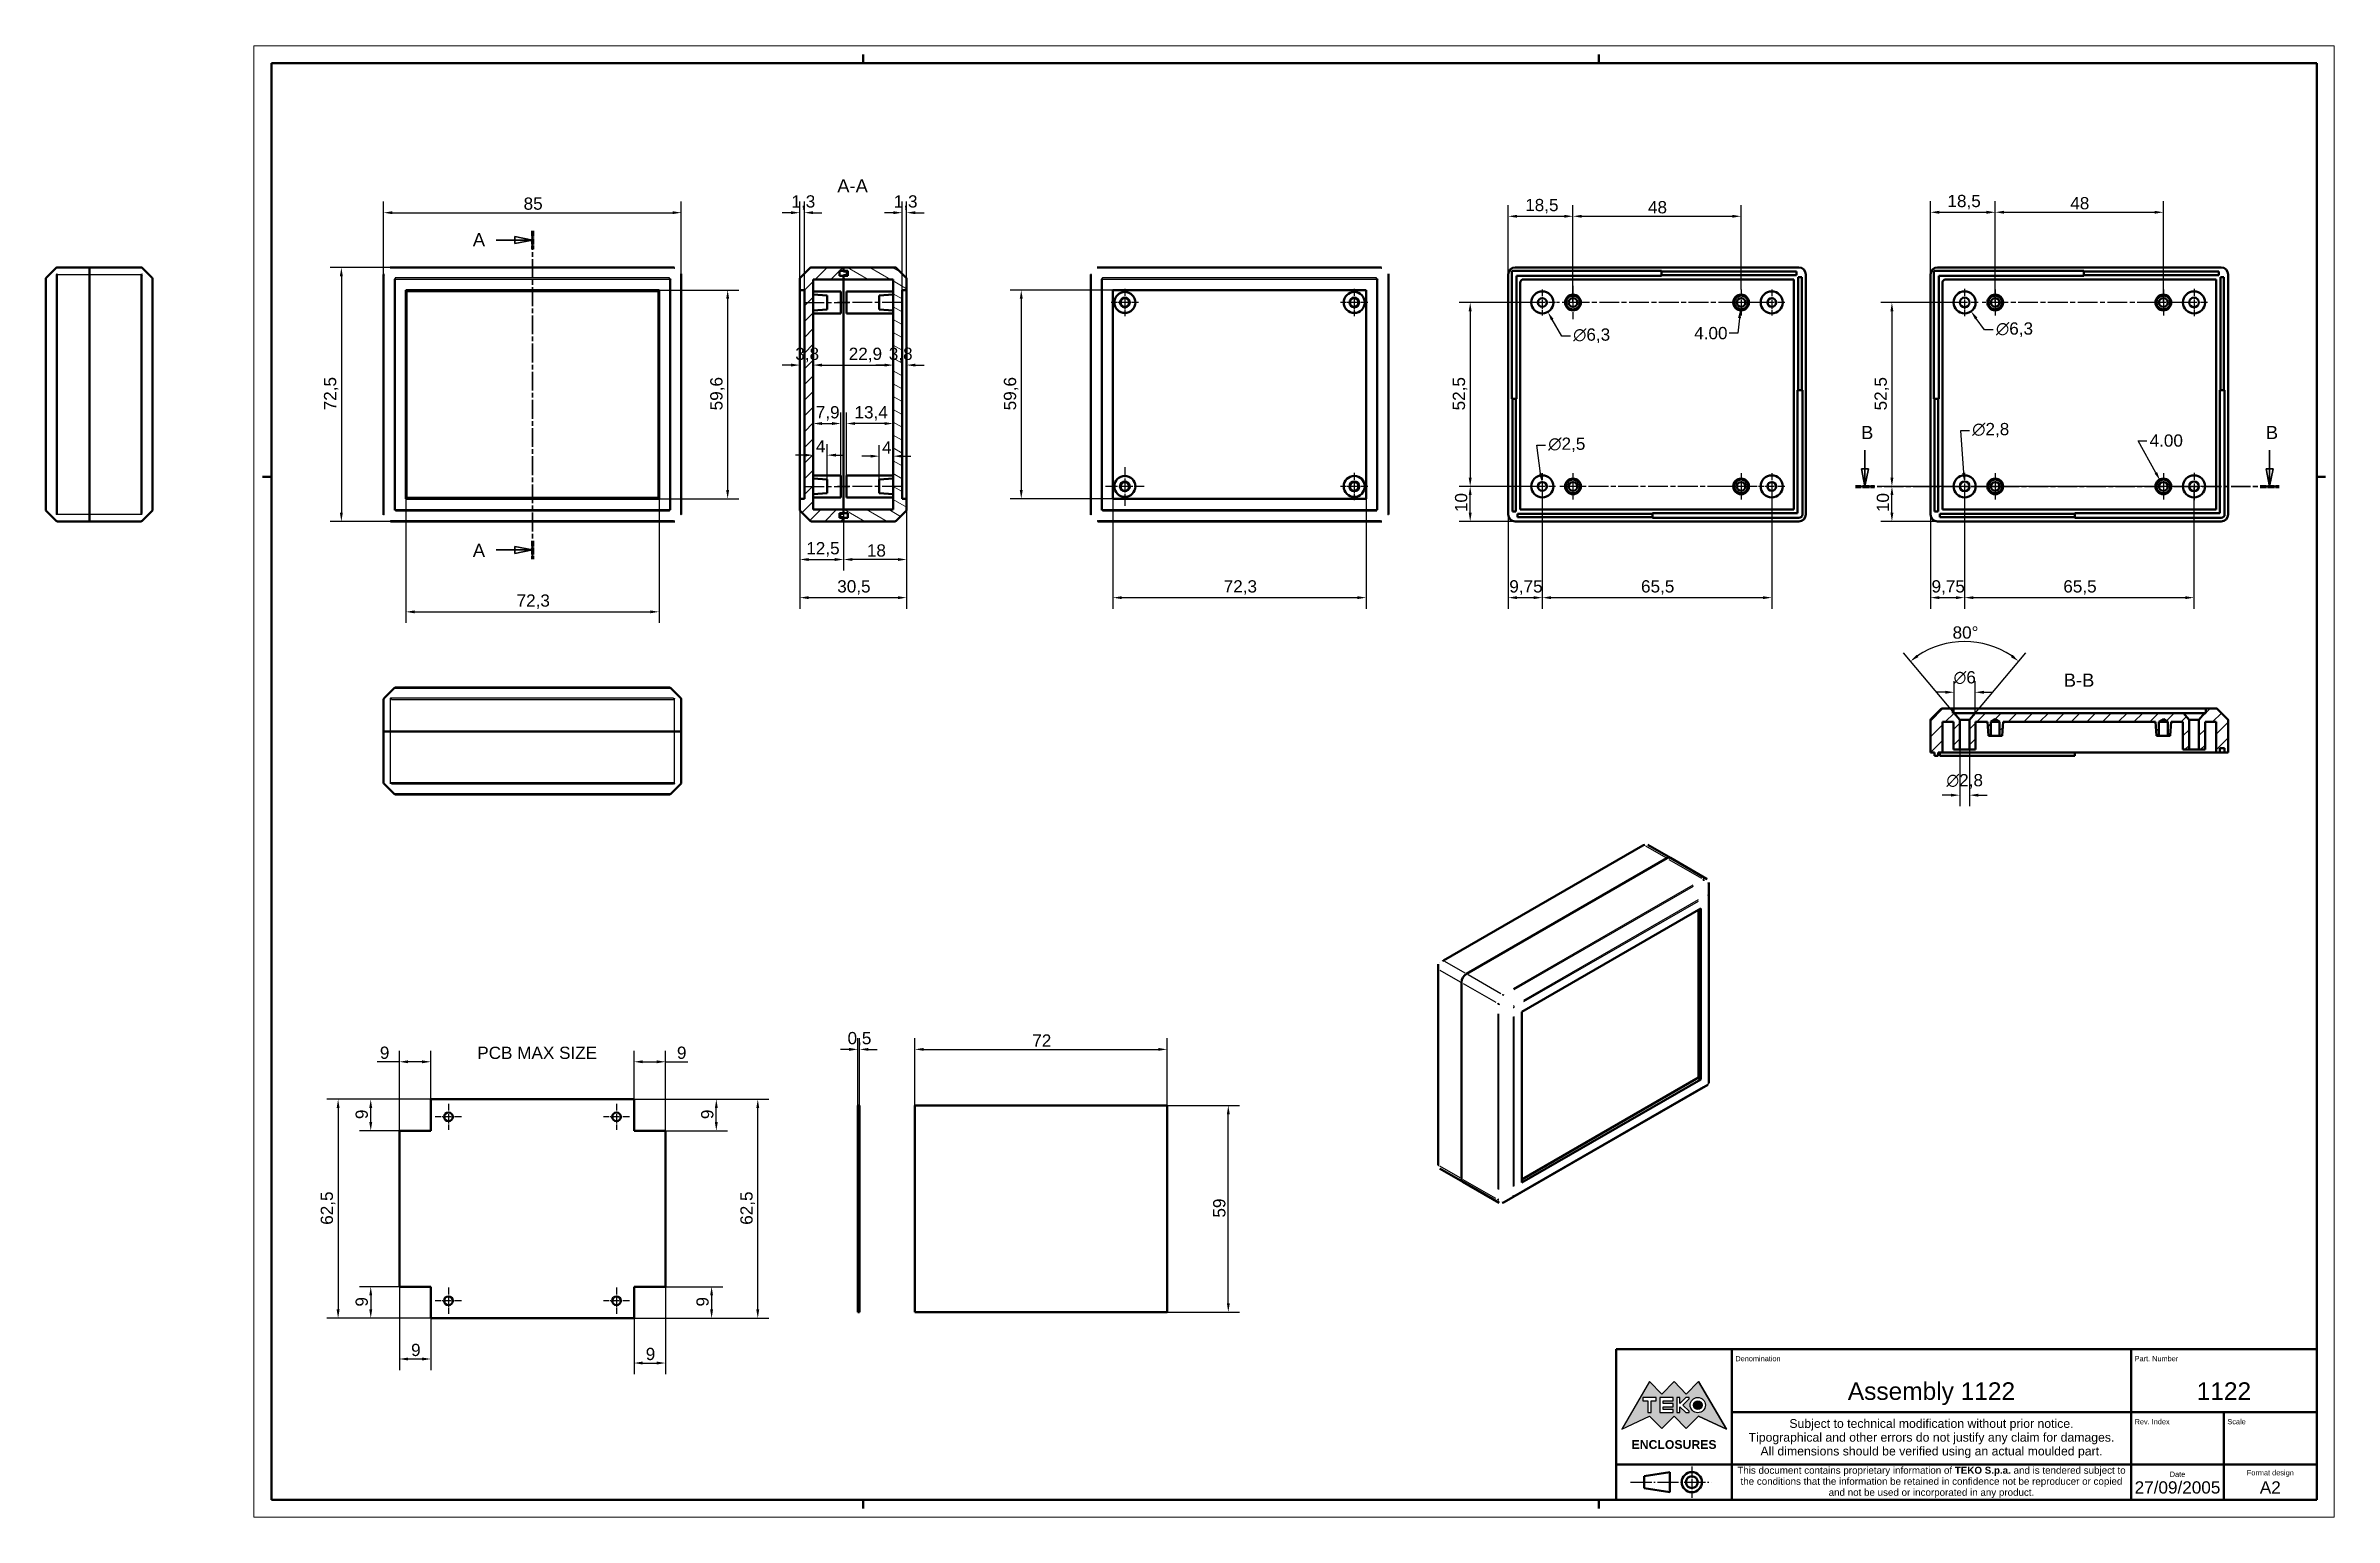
# Model space of a CAD drawing. Extents: x -59 to 594, y 0 to 420.
import ezdxf
from ezdxf.enums import TextEntityAlignment as Align

# ---------------------------------------------------------------- set-up
doc = ezdxf.new("R2010")
doc.units = 0
doc.linetypes.add('CHAIN', pattern=[0.3543, 0.2362, -0.0295, 0.0591, -0.0295])
doc.linetypes.add('LONG_DASH_DOTTED', pattern=[0.3001, 0.2362, -0.0295, 0.0049, -0.0295])
doc.layers.get('0').update_dxf_attribs({"lineweight": 25})
for name, color, linetype, lineweight in [('Centro(ISO)', 179, 'CHAIN', 25), ('Geometria schizzo(ISO)', 7, 'Continuous', 50), ('Linea del centro(ISO)', 179, 'CHAIN', 25), ('Linee di simmetria(ISO)', 250, 'LONG_DASH_DOTTED', 25), ('Linee di vista in sezione(ISO)', 7, 'LONG_DASH_DOTTED', 35), ('Quote(ISO)', 7, 'Continuous', 25), ('Simboli(ISO)', 7, 'Continuous', 25), ('Spigoli tangenti visibili(ISO)', 251, 'Continuous', 30), ('Spigoli visibili(ISO)', 7, 'Continuous', 50), ('Tratteggio', 3, 'Continuous', 9)]:
    doc.layers.add(name, color=color, linetype=linetype, lineweight=lineweight)
doc.styles.add('DEFAULT-ISO~0', font='ARIAL.TTF')
doc.styles.get("Standard").update_dxf_attribs({"font": 'ARIAL.TTF'})
doc.styles.add('Stile testo32', font='ARIAL.TTF')
doc.styles.add('Tabella-ISO', font='ARIAL.TTF')
doc.dimstyles.new('DEFAULT-ISO-Metodo 1b', dxfattribs={"dimtxt": 3.5, "dimasz": 2.5, "dimexe": 3.175, "dimexo": 0, "dimgap": 0.762, "dimtad": 1, "dimtoh": 1, "dimrnd": 1e-08, "dimtxsty": 'DEFAULT-ISO~0', "dimcen": 0.09, "dimdle": 10, "dimclrd": 2, "dimclre": 2, "dimclrt": 6, "dimazin": 2, "dimtfac": 0.714286, "dimtofl": 0, "dimtmove": 0, "dimatfit": 3, "dimfxl": 0, "dimtolj": 1, "dimlwd": 25, "dimlwe": 25, "dimarcsym": 0})
pattern_1 = [(45, (0, 0), (-2.245064, 2.245064), [])]

msp = doc.modelspace()

# ---------------------------------------------------------------- texts
at = {"layer": 'Simboli(ISO)', "color": 7, "char_height": 3.75, "attachment_point": 7, "style": 'Stile testo32'}
for s, insert in [('A-A ', (166.583, 378.141)), ('B-B ', (516.771, 237.052, -120.43))]:
    msp.add_mtext(s, dxfattribs=dict(at, insert=insert))
at = {"layer": 'Simboli(ISO)', "color": 7, "insert": (63.785, 134.303), "char_height": 3.5, "width": 37.75393, "attachment_point": 1, "style": 'Tabella-ISO'}
msp.add_mtext('{\\fArial|b0|i0;\\H3.5000;PCB MAX SIZE}', dxfattribs=at)

# ---------------------------------------------------------------- blocks, each defined once
blk = doc.blocks.new('Cartigli Cartiglio particolare')
at = {"layer": 'Tratteggio'}
h = blk.add_hatch(color=7, dxfattribs=at)
edge = h.paths.add_edge_path(flags=0)
edge.add_arc((-181.38, 32.01), 2.17, 0, 360)
h.paths.add_polyline_path([(-191.3, 33.23), (-188.43, 33.23), (-188.43, 34.14), (-192.24, 34.14), (-192.24, 29.87), (-188.43, 29.87), (-188.43, 30.79), (-191.3, 30.79), (-191.3, 31.55), (-188.43, 31.55), (-188.43, 32.47), (-191.3, 32.47)], flags=0)
h.paths.add_polyline_path([(-183.85, 33.77), (-183.85, 34.14), (-184.77, 34.14), (-186.47, 32.5), (-186.47, 34.14), (-187.38, 34.14), (-187.38, 29.86), (-186.47, 29.86), (-186.47, 31.5), (-184.77, 29.86), (-183.85, 29.86), (-183.85, 30.23), (-185.63, 32)], flags=0)
h.paths.add_polyline_path([(-195.64, 29.87), (-194.73, 29.87), (-194.73, 33.23), (-193.28, 33.23), (-193.28, 34.14), (-197.09, 34.14), (-197.09, 33.23), (-195.64, 33.23)], flags=0)
h.paths.add_polyline_path([(-184.66, 25.28), (-181.16, 28.83), (-173.2, 25.14), (-181.16, 38.74), (-184.66, 35.17), (-188.15, 38.74), (-191.64, 35.17), (-195.14, 38.74), (-203.1, 25.14), (-195.14, 28.83), (-191.64, 25.28), (-188.15, 28.83)])
h = blk.add_hatch(color=7, dxfattribs=at)
edge = h.paths.add_edge_path()
edge.add_arc((-181.38, 32.01), 1.22, 0, 360)
for p, q in [((-195.14, 38.74), (-203.1, 25.14)), ((-193.28, 34.14), (-197.09, 34.14)), ((-197.09, 34.14), (-197.09, 33.23)), ((-197.09, 33.23), (-195.64, 33.23)), ((-195.64, 33.23), (-195.64, 29.87)), ((-191.64, 35.17), (-195.14, 38.74)), ((-194.73, 29.87), (-194.73, 33.23)), ((-194.73, 33.23), (-193.28, 33.23)), ((-193.28, 33.23), (-193.28, 34.14)), ((-188.43, 34.14), (-192.24, 34.14)), ((-192.24, 34.14), (-192.24, 29.87)), ((-188.15, 38.74), (-191.64, 35.17)), ((-191.3, 33.23), (-188.43, 33.23)), ((-191.3, 32.47), (-191.3, 33.23)), ((-188.43, 33.23), (-188.43, 34.14)), ((-184.66, 35.17), (-188.15, 38.74)), ((-186.47, 34.14), (-187.38, 34.14)), ((-187.38, 34.14), (-187.38, 29.86)), ((-184.77, 34.14), (-186.47, 32.5)), ((-186.47, 32.5), (-186.47, 34.14)), ((-185.63, 32), (-183.85, 33.77)), ((-183.85, 34.14), (-184.77, 34.14)), ((-181.16, 38.74), (-184.66, 35.17)), ((-183.85, 33.77), (-183.85, 34.14)), ((-173.2, 25.14), (-181.16, 38.74)), ((-203.1, 25.14), (-195.14, 28.83)), ((-195.64, 29.87), (-194.73, 29.87)), ((-195.14, 28.83), (-191.64, 25.28)), ((-192.24, 29.87), (-188.43, 29.87)), ((-191.64, 25.28), (-188.15, 28.83)), ((-188.43, 32.47), (-191.3, 32.47)), ((-191.3, 30.79), (-191.3, 31.55)), ((-191.3, 31.55), (-188.43, 31.55)), ((-188.43, 30.79), (-191.3, 30.79)), ((-188.43, 31.55), (-188.43, 32.47)), ((-188.43, 29.87), (-188.43, 30.79)), ((-188.15, 28.83), (-184.66, 25.28)), ((-187.38, 29.86), (-186.47, 29.86)), ((-186.47, 29.86), (-186.47, 31.5)), ((-186.47, 31.5), (-184.77, 29.86)), ((-183.85, 30.23), (-185.63, 32)), ((-184.77, 29.86), (-183.85, 29.86)), ((-184.66, 25.28), (-181.16, 28.83)), ((-183.85, 29.86), (-183.85, 30.23)), ((-181.16, 28.83), (-173.2, 25.14))]:
    blk.add_line(p, q)
at = {"color": 7}
for p, q in [((-195.14, 38.74), (-203.1, 25.14)), ((-193.28, 34.14), (-197.09, 34.14)), ((-197.09, 34.14), (-197.09, 33.23)), ((-197.09, 33.23), (-195.64, 33.23)), ((-195.64, 33.23), (-195.64, 29.87)), ((-191.64, 35.17), (-195.14, 38.74)), ((-194.73, 29.87), (-194.73, 33.23)), ((-194.73, 33.23), (-193.28, 33.23)), ((-193.28, 33.23), (-193.28, 34.14)), ((-188.43, 34.14), (-192.24, 34.14)), ((-192.24, 34.14), (-192.24, 29.87)), ((-188.15, 38.74), (-191.64, 35.17)), ((-191.3, 33.23), (-188.43, 33.23)), ((-191.3, 32.47), (-191.3, 33.23)), ((-188.43, 33.23), (-188.43, 34.14)), ((-188.15, 38.74), (-184.66, 35.17)), ((-186.47, 34.14), (-187.38, 34.14)), ((-187.38, 34.14), (-187.38, 29.86)), ((-184.77, 34.14), (-186.47, 32.5)), ((-186.47, 32.5), (-186.47, 34.14)), ((-185.63, 32), (-183.85, 33.77)), ((-183.85, 34.14), (-184.77, 34.14)), ((-184.66, 35.17), (-181.16, 38.74)), ((-183.85, 33.77), (-183.85, 34.14)), ((-181.16, 38.74), (-173.2, 25.14)), ((-203.1, 25.14), (-195.14, 28.83)), ((-195.64, 29.87), (-194.73, 29.87)), ((-195.14, 28.83), (-191.64, 25.28)), ((-192.24, 29.87), (-188.43, 29.87)), ((-191.64, 25.28), (-188.15, 28.83)), ((-188.43, 32.47), (-191.3, 32.47)), ((-191.3, 31.55), (-188.43, 31.55)), ((-191.3, 30.79), (-191.3, 31.55)), ((-188.43, 30.79), (-191.3, 30.79)), ((-188.43, 31.55), (-188.43, 32.47)), ((-188.43, 29.87), (-188.43, 30.79)), ((-184.66, 25.28), (-188.15, 28.83)), ((-187.38, 29.86), (-186.47, 29.86)), ((-186.47, 29.86), (-186.47, 31.5)), ((-186.47, 31.5), (-184.77, 29.86)), ((-183.85, 30.23), (-185.63, 32)), ((-184.77, 29.86), (-183.85, 29.86)), ((-181.16, 28.83), (-184.66, 25.28)), ((-183.85, 29.86), (-183.85, 30.23)), ((-173.2, 25.14), (-181.16, 28.83))]:
    blk.add_line(p, q, dxfattribs=at)
for centre, radius in [((-181.38, 32.01), 2.17), ((-181.38, 32.01, 10), 1.22)]:
    blk.add_circle(centre, radius)
for radius in [2.17, 1.22]:
    blk.add_circle((-181.38, 32.01), radius, dxfattribs=at)
at = {"layer": 'Geometria schizzo(ISO)'}
for p, q in [((-204.65, 48), (-204.65, 5)), ((-4.65, 48), (-204.65, 48)), ((-171.65, 48), (-171.65, 30)), ((-57.65, 48), (-57.65, 5)), ((-4.65, 48), (-4.65, 5)), ((-171.65, 30), (-171.65, 5)), ((-4.65, 30), (-171.65, 30)), ((-31.15, 5), (-31.15, 30)), ((-204.65, 15), (-4.65, 15)), ((-196.65, 11.69), (-189.33, 12.88)), ((-196.65, 11.69), (-196.65, 8.31)), ((-196.65, 8.31), (-189.33, 7.12)), ((-189.33, 12.88), (-189.33, 7.12)), ((-204.65, 5), (-4.65, 5))]:
    blk.add_line(p, q, dxfattribs=at)
at = {"layer": 'Geometria schizzo(ISO)', "color": 4, "lineweight": 18}
blk.add_line((-0.15, 0), (0.35, 0), dxfattribs=at)
at = {"layer": 'Geometria schizzo(ISO)', "color": 131, "lineweight": 18}
blk.add_line((0.35, 0), (0.35, 0.5), dxfattribs=at)
at = {"layer": 'Geometria schizzo(ISO)'}
for radius in [2.88, 1.69]:
    blk.add_circle((-183.07, 10), radius, dxfattribs=at)
at = {"layer": 'Linee di simmetria(ISO)', "ltscale": 11.806988}
blk.add_line((-183.07, 14.5), (-183.07, 5.5), dxfattribs=at)
at = {"layer": 'Linee di simmetria(ISO)', "ltscale": 25.547039}
blk.add_line((-200.56, 10), (-177.56, 10), dxfattribs=at)
at = {"layer": 'Simboli(ISO)', "color": 1, "char_height": 1.5}
for s, insert, attachment_point in [('\\fArial|b0|i0;\\H1.5000;Denomination', (-170.65, 44.5), 7), ('\\fArial|b0|i0;\\H1.5000;Part. Number', (-56.65, 44.5), 7), ('\\fArial|b0|i0;\\H1.5000;Scale', (-30.15, 26.5), 7), ('\\fArial|b0|i0;\\H1.5000;Format design', (-17.9, 11.5), 8), ('\\fArial|b0|i0;\\H1.5000;Date', (-44.4, 11.5), 8)]:
    blk.add_mtext(s, dxfattribs=dict(at, insert=insert, attachment_point=attachment_point))
at = {"layer": 'Simboli(ISO)', "color": 7, "attachment_point": 2, "line_spacing_factor": 0.944221, "style": 'Tabella-ISO'}
for s, insert, char_height, width in [('Subject to technical modification without prior notice.\\PTipographical and other errors do not justify any claim for damages. \\PAll dimensions should be verified using an actual moulded part.', (-114.65, 28), 2.5, 110.6616), ('\\fArial|b0|i0;\\H2.0000;This document contains proprietary information of \\fArial|b1|i0;\\H2.0000;TEKO S.p.a.\\fArial|b0|i0;\\H2.0000; and is tendered subject to the conditions that the information be retained in confidence not be reproducer or copied and not be used or incorporated in any product.', (-114.65, 14.4), 2, 113.1843)]:
    blk.add_mtext(s, dxfattribs=dict(at, insert=insert, char_height=char_height, width=width))
at = {"layer": 'Simboli(ISO)', "color": 1, "insert": (-56.65, 26.5), "char_height": 1.5, "attachment_point": 7, "style": 'Tabella-ISO'}
blk.add_mtext('\\fArial|b0|i0;\\H1.5000;Rev. Index', dxfattribs=at)
at = {"layer": 'Simboli(ISO)', "color": 7, "insert": (-188.15, 22), "char_height": 2.5, "width": 25.7551, "attachment_point": 2, "style": 'Tabella-ISO'}
blk.add_mtext('\\fArial|b1|i0;\\H2.5000;ENCLOSURES', dxfattribs=at)
at = {"layer": 'Simboli(ISO)', "color": 7, "style": 'Tabella-ISO'}
for tag, height, p in [('DESCRIZIONE', 5, (-114.65, 36)), ('NUMERO_PARTE', 5, (-31.15, 36)), ('NUMERO_REVISIONE', 5, (-44.4, 20.5)), ('SCALA_GENERALE_VISTE', 5, (-17.9, 20.5)), ('DATA_CREAZIONE', 3.5, (-44.4, 8.5)), ('Dimensioni_foglio', 3.5, (-17.9, 8.5))]:
    blk.add_attdef(tag, text='', height=height, dxfattribs=at).set_placement(p, align=Align.MIDDLE_CENTER)
blk = doc.blocks.new('SezioneConv2d0')
at = {"layer": 'Linee di vista in sezione(ISO)', "linetype": 'CHAIN', "ltscale": 22.695393}
blk.add_line((79.54, 367.16), (79.54, 273.47), dxfattribs=at)
at = {"layer": 'Linee di vista in sezione(ISO)', "lineweight": 70, "ltscale": 6.875532}
for p, q in [((79.54, 367.16), (79.54, 361.92)), ((79.54, 278.71), (79.54, 273.47))]:
    blk.add_line(p, q, dxfattribs=at)
at = {"layer": 'Linee di vista in sezione(ISO)', "linetype": 'Continuous'}
for p, q in [((69.23, 364.54), (74.54, 364.54)), ((79.54, 364.54), (74.54, 365.54)), ((74.54, 365.54), (74.54, 363.54)), ((74.54, 364.54), (79.54, 364.54)), ((74.54, 363.54), (79.54, 364.54)), ((69.23, 276.09), (74.54, 276.09)), ((79.54, 276.09), (74.54, 277.09)), ((74.54, 277.09), (74.54, 275.09)), ((74.54, 276.09), (79.54, 276.09)), ((74.54, 275.09), (79.54, 276.09))]:
    blk.add_line(p, q, dxfattribs=at)
at = {"layer": 'Linee di vista in sezione(ISO)', "linetype": 'Continuous', "flags": 128}
for points in [[(74.54, 363.54), (79.54, 364.54)], [(74.54, 275.09), (79.54, 276.09)]]:
    blk.add_lwpolyline(points, dxfattribs=at)
at = {"layer": 'Linee di vista in sezione(ISO)'}
for points in [[(74.54, 363.54), (79.54, 364.54), (74.54, 365.54), (74.54, 363.54)], [(74.54, 275.09), (79.54, 276.09), (74.54, 277.09), (74.54, 275.09)]]:
    blk.add_solid(points, dxfattribs=at)
at = {"layer": 'Linee di vista in sezione(ISO)', "insert": (62.52, 362.78), "char_height": 3.75, "attachment_point": 7, "style": 'Stile testo32'}
blk.add_mtext('A', dxfattribs=at)
at = {"layer": 'Linee di vista in sezione(ISO)', "insert": (62.52, 274.1), "char_height": 3.75, "attachment_point": 7, "line_spacing_factor": 3.033425, "style": 'Stile testo32'}
blk.add_mtext('A', dxfattribs=at)
blk = doc.blocks.new('*D59')
at = {"layer": 'Defpoints', "color": 0, "linetype": 'Continuous'}
for p in [(488.46, 346.73), (467.71, 294.23), (488.46, 294.23)]:
    blk.add_point(p, dxfattribs=at)
at = {"layer": 'Quote(ISO)', "color": 2, "linetype": 'Continuous', "lineweight": 25}
for p, q in [((488.46, 346.73), (464.54, 346.73)), ((467.71, 344.23), (467.71, 296.73)), ((488.46, 294.23), (464.54, 294.23))]:
    blk.add_line(p, q, dxfattribs=at)
at = {"layer": 'Quote(ISO)', "color": 2, "linetype": 'Continuous'}
for points in [[(467.29, 344.23), (468.13, 344.23), (467.71, 346.73)], [(467.29, 296.73), (468.13, 296.73), (467.71, 294.23)]]:
    blk.add_solid(points, dxfattribs=at)
at = {"layer": 'Quote(ISO)', "color": 6, "linetype": 'Continuous', "lineweight": 25, "insert": (462.74, 315.92), "char_height": 3.5, "attachment_point": 1, "rotation": 90, "style": 'DEFAULT-ISO~0'}
blk.add_mtext('\\A1;52,5', dxfattribs=at)
blk = doc.blocks.new('*D60')
at = {"layer": 'Defpoints', "color": 0, "linetype": 'Continuous'}
for p in [(467.71, 294.23), (488.46, 294.23), (480.71, 284.23)]:
    blk.add_point(p, dxfattribs=at)
at = {"layer": 'Quote(ISO)', "color": 2, "linetype": 'Continuous', "lineweight": 25}
for p, q in [((488.46, 294.23), (464.54, 294.23)), ((467.71, 286.73), (467.71, 291.73)), ((480.71, 284.23), (464.54, 284.23))]:
    blk.add_line(p, q, dxfattribs=at)
at = {"layer": 'Quote(ISO)', "color": 2, "linetype": 'Continuous'}
for points in [[(467.29, 291.73), (468.13, 291.73), (467.71, 294.23)], [(467.29, 286.73), (468.13, 286.73), (467.71, 284.23)]]:
    blk.add_solid(points, dxfattribs=at)
at = {"layer": 'Quote(ISO)', "color": 6, "linetype": 'Continuous', "lineweight": 25, "insert": (463.38, 286.9), "char_height": 3.5, "attachment_point": 1, "rotation": 90, "style": 'DEFAULT-ISO~0'}
blk.add_mtext('\\A1;10', dxfattribs=at)
blk = doc.blocks.new('*D61')
at = {"layer": 'Defpoints', "color": 0, "linetype": 'Continuous'}
for p in [(115.69, 350.28), (115.69, 290.68), (135.28, 290.68)]:
    blk.add_point(p, dxfattribs=at)
at = {"layer": 'Quote(ISO)', "color": 2, "linetype": 'Continuous', "lineweight": 25}
for p, q in [((115.69, 350.28), (138.46, 350.28)), ((135.28, 347.78), (135.28, 293.18)), ((115.69, 290.68), (138.46, 290.68))]:
    blk.add_line(p, q, dxfattribs=at)
at = {"layer": 'Quote(ISO)', "color": 2, "linetype": 'Continuous'}
for points in [[(134.86, 347.78), (135.7, 347.78), (135.28, 350.28)], [(134.86, 293.18), (135.7, 293.18), (135.28, 290.68)]]:
    blk.add_solid(points, dxfattribs=at)
at = {"layer": 'Quote(ISO)', "color": 6, "linetype": 'Continuous', "lineweight": 25, "insert": (130.31, 315.94), "char_height": 3.5, "attachment_point": 1, "rotation": 90, "style": 'DEFAULT-ISO~0'}
blk.add_mtext('\\A1;59,6', dxfattribs=at)
blk = doc.blocks.new('*D62')
at = {"layer": 'Defpoints', "color": 0, "linetype": 'Continuous'}
for p in [(43.39, 290.68), (115.69, 290.68), (115.69, 258.43)]:
    blk.add_point(p, dxfattribs=at)
at = {"layer": 'Quote(ISO)', "color": 2, "linetype": 'Continuous', "lineweight": 25}
for p, q in [((43.39, 290.68), (43.39, 255.25)), ((115.69, 290.68), (115.69, 255.25)), ((45.89, 258.43), (113.19, 258.43))]:
    blk.add_line(p, q, dxfattribs=at)
at = {"layer": 'Quote(ISO)', "color": 2, "linetype": 'Continuous'}
for points in [[(45.89, 258.84), (45.89, 258.01), (43.39, 258.43)], [(113.19, 258.84), (113.19, 258.01), (115.69, 258.43)]]:
    blk.add_solid(points, dxfattribs=at)
at = {"layer": 'Quote(ISO)', "color": 6, "linetype": 'Continuous', "lineweight": 25, "insert": (75.01, 263.4), "char_height": 3.5, "attachment_point": 1, "style": 'DEFAULT-ISO~0'}
blk.add_mtext('\\A1;72,3', dxfattribs=at)
blk = doc.blocks.new('*D63')
at = {"layer": 'Defpoints', "color": 0, "linetype": 'Continuous'}
for p in [(39.26, 356.73), (24.98, 284.23), (39.26, 284.23)]:
    blk.add_point(p, dxfattribs=at)
at = {"layer": 'Quote(ISO)', "color": 2, "linetype": 'Continuous', "lineweight": 25}
for p, q in [((39.26, 356.73), (21.81, 356.73)), ((24.98, 354.23), (24.98, 286.73)), ((39.26, 284.23), (21.81, 284.23))]:
    blk.add_line(p, q, dxfattribs=at)
at = {"layer": 'Quote(ISO)', "color": 2, "linetype": 'Continuous'}
for points in [[(24.56, 354.23), (25.4, 354.23), (24.98, 356.73)], [(24.56, 286.73), (25.4, 286.73), (24.98, 284.23)]]:
    blk.add_solid(points, dxfattribs=at)
at = {"layer": 'Quote(ISO)', "color": 6, "linetype": 'Continuous', "lineweight": 25, "insert": (20.01, 315.94), "char_height": 3.5, "attachment_point": 1, "rotation": 90, "style": 'DEFAULT-ISO~0'}
blk.add_mtext('\\A1;72,5', dxfattribs=at)
blk = doc.blocks.new('*D64')
at = {"layer": 'Defpoints', "color": 0, "linetype": 'Continuous'}
for p in [(122.04, 372.36), (37.04, 354.51), (122.04, 354.51)]:
    blk.add_point(p, dxfattribs=at)
at = {"layer": 'Quote(ISO)', "color": 2, "linetype": 'Continuous', "lineweight": 25}
for p, q in [((37.04, 354.51), (37.04, 375.54)), ((122.04, 354.51), (122.04, 375.54)), ((39.54, 372.36), (119.54, 372.36))]:
    blk.add_line(p, q, dxfattribs=at)
at = {"layer": 'Quote(ISO)', "color": 2, "linetype": 'Continuous'}
for points in [[(39.54, 372.78), (39.54, 371.94), (37.04, 372.36)], [(119.54, 372.78), (119.54, 371.94), (122.04, 372.36)]]:
    blk.add_solid(points, dxfattribs=at)
at = {"layer": 'Quote(ISO)', "color": 6, "linetype": 'Continuous', "lineweight": 25, "insert": (77.02, 376.7), "char_height": 3.5, "attachment_point": 1, "style": 'DEFAULT-ISO~0'}
blk.add_mtext('\\A1;85', dxfattribs=at)
blk = doc.blocks.new('*D65')
at = {"layer": 'Defpoints', "color": 0, "linetype": 'Continuous'}
for p in [(157.18, 372.36), (155.88, 350.28), (157.18, 350.28)]:
    blk.add_point(p, dxfattribs=at)
at = {"layer": 'Quote(ISO)', "color": 2, "linetype": 'Continuous', "lineweight": 25}
for p, q in [((155.88, 350.28), (155.88, 375.54)), ((157.18, 350.28), (157.18, 375.54)), ((153.38, 372.36), (150.88, 372.36)), ((159.68, 372.36), (162.18, 372.36))]:
    blk.add_line(p, q, dxfattribs=at)
at = {"layer": 'Quote(ISO)', "color": 2, "linetype": 'Continuous'}
for points in [[(153.38, 372.78), (153.38, 371.94), (155.88, 372.36)], [(159.68, 372.78), (159.68, 371.94), (157.18, 372.36)]]:
    blk.add_solid(points, dxfattribs=at)
at = {"layer": 'Quote(ISO)', "color": 6, "linetype": 'Continuous', "lineweight": 25, "insert": (153.5, 377.33), "char_height": 3.5, "attachment_point": 1, "style": 'DEFAULT-ISO~0'}
blk.add_mtext('\\A1;1,3', dxfattribs=at)
blk = doc.blocks.new('*D66')
at = {"layer": 'Defpoints', "color": 0, "linetype": 'Continuous'}
for p in [(185.08, 372.36), (185.08, 350.28), (186.38, 350.28)]:
    blk.add_point(p, dxfattribs=at)
at = {"layer": 'Quote(ISO)', "color": 2, "linetype": 'Continuous', "lineweight": 25}
for p, q in [((185.08, 350.28), (185.08, 375.54)), ((186.38, 350.28), (186.38, 375.54)), ((182.58, 372.36), (180.08, 372.36)), ((188.88, 372.36), (191.38, 372.36))]:
    blk.add_line(p, q, dxfattribs=at)
at = {"layer": 'Quote(ISO)', "color": 2, "linetype": 'Continuous'}
for points in [[(182.58, 372.78), (182.58, 371.94), (185.08, 372.36)], [(188.88, 372.78), (188.88, 371.94), (186.38, 372.36)]]:
    blk.add_solid(points, dxfattribs=at)
at = {"layer": 'Quote(ISO)', "color": 6, "linetype": 'Continuous', "lineweight": 25, "insert": (182.7, 377.33), "char_height": 3.5, "attachment_point": 1, "style": 'DEFAULT-ISO~0'}
blk.add_mtext('\\A1;1,3', dxfattribs=at)
blk = doc.blocks.new('*D67')
at = {"layer": 'Defpoints', "color": 0, "linetype": 'Continuous'}
for p in [(155.88, 287.59), (168.38, 287.63), (168.38, 273.37)]:
    blk.add_point(p, dxfattribs=at)
at = {"layer": 'Quote(ISO)', "color": 2, "linetype": 'Continuous', "lineweight": 25}
for p, q in [((155.88, 287.59), (155.88, 270.19)), ((168.38, 287.63), (168.38, 270.19)), ((158.38, 273.37), (165.88, 273.37))]:
    blk.add_line(p, q, dxfattribs=at)
at = {"layer": 'Quote(ISO)', "color": 2, "linetype": 'Continuous'}
for points in [[(158.38, 273.78), (158.38, 272.95), (155.88, 273.37)], [(165.88, 273.78), (165.88, 272.95), (168.38, 273.37)]]:
    blk.add_solid(points, dxfattribs=at)
at = {"layer": 'Quote(ISO)', "color": 6, "linetype": 'Continuous', "lineweight": 25, "insert": (157.73, 278.34), "char_height": 3.5, "attachment_point": 1, "style": 'DEFAULT-ISO~0'}
blk.add_mtext('\\A1;12,5', dxfattribs=at)
blk = doc.blocks.new('*D68')
at = {"layer": 'Defpoints', "color": 0, "linetype": 'Continuous'}
for p in [(168.38, 287.63), (186.38, 290.68), (168.38, 273.37)]:
    blk.add_point(p, dxfattribs=at)
at = {"layer": 'Quote(ISO)', "color": 2, "linetype": 'Continuous', "lineweight": 25}
for p, q in [((168.38, 287.63), (168.38, 270.19)), ((186.38, 290.68), (186.38, 270.19)), ((183.88, 273.37), (170.88, 273.37))]:
    blk.add_line(p, q, dxfattribs=at)
at = {"layer": 'Quote(ISO)', "color": 2, "linetype": 'Continuous'}
for points in [[(170.88, 273.78), (170.88, 272.95), (168.38, 273.37)], [(183.88, 273.78), (183.88, 272.95), (186.38, 273.37)]]:
    blk.add_solid(points, dxfattribs=at)
at = {"layer": 'Quote(ISO)', "color": 6, "linetype": 'Continuous', "lineweight": 25, "insert": (175.03, 277.7), "char_height": 3.5, "attachment_point": 1, "style": 'DEFAULT-ISO~0'}
blk.add_mtext('\\A1;18', dxfattribs=at)
blk = doc.blocks.new('*D69')
at = {"layer": 'Defpoints', "color": 0, "linetype": 'Continuous'}
for p in [(367.89, 294.23), (433.39, 294.23), (433.39, 262.48)]:
    blk.add_point(p, dxfattribs=at)
at = {"layer": 'Quote(ISO)', "color": 2, "linetype": 'Continuous', "lineweight": 25}
for p, q in [((367.89, 294.23), (367.89, 259.3)), ((433.39, 294.23), (433.39, 259.3)), ((370.39, 262.48), (430.89, 262.48))]:
    blk.add_line(p, q, dxfattribs=at)
at = {"layer": 'Quote(ISO)', "color": 2, "linetype": 'Continuous'}
for points in [[(370.39, 262.89), (370.39, 262.06), (367.89, 262.48)], [(430.89, 262.89), (430.89, 262.06), (433.39, 262.48)]]:
    blk.add_solid(points, dxfattribs=at)
at = {"layer": 'Quote(ISO)', "color": 6, "linetype": 'Continuous', "lineweight": 25, "insert": (396.07, 267.45), "char_height": 3.5, "attachment_point": 1, "style": 'DEFAULT-ISO~0'}
blk.add_mtext('\\A1;65,5', dxfattribs=at)
blk = doc.blocks.new('*D70')
at = {"layer": 'Defpoints', "color": 0, "linetype": 'Continuous'}
for p in [(488.46, 294.23), (553.96, 294.23), (553.96, 262.48)]:
    blk.add_point(p, dxfattribs=at)
at = {"layer": 'Quote(ISO)', "color": 2, "linetype": 'Continuous', "lineweight": 25}
for p, q in [((488.46, 294.23), (488.46, 259.3)), ((553.96, 294.23), (553.96, 259.3)), ((490.96, 262.48), (551.46, 262.48))]:
    blk.add_line(p, q, dxfattribs=at)
at = {"layer": 'Quote(ISO)', "color": 2, "linetype": 'Continuous'}
for points in [[(490.96, 262.89), (490.96, 262.06), (488.46, 262.48)], [(551.46, 262.89), (551.46, 262.06), (553.96, 262.48)]]:
    blk.add_solid(points, dxfattribs=at)
at = {"layer": 'Quote(ISO)', "color": 6, "linetype": 'Continuous', "lineweight": 25, "insert": (516.64, 267.45), "char_height": 3.5, "attachment_point": 1, "style": 'DEFAULT-ISO~0'}
blk.add_mtext('\\A1;65,5', dxfattribs=at)
blk = doc.blocks.new('*D71')
at = {"layer": 'Defpoints', "color": 0, "linetype": 'Continuous'}
for p in [(488.46, 294.23), (478.71, 286.23), (488.46, 262.48)]:
    blk.add_point(p, dxfattribs=at)
at = {"layer": 'Quote(ISO)', "color": 2, "linetype": 'Continuous', "lineweight": 25}
for p, q in [((488.46, 294.23), (488.46, 259.3)), ((478.71, 286.23), (478.71, 259.3)), ((481.21, 262.48), (485.96, 262.48))]:
    blk.add_line(p, q, dxfattribs=at)
at = {"layer": 'Quote(ISO)', "color": 2, "linetype": 'Continuous'}
for points in [[(481.21, 262.89), (481.21, 262.06), (478.71, 262.48)], [(485.96, 262.89), (485.96, 262.06), (488.46, 262.48)]]:
    blk.add_solid(points, dxfattribs=at)
at = {"layer": 'Quote(ISO)', "color": 6, "linetype": 'Continuous', "lineweight": 25, "insert": (479.03, 267.45), "char_height": 3.5, "attachment_point": 1, "style": 'DEFAULT-ISO~0'}
blk.add_mtext('\\A1;9,75', dxfattribs=at)
blk = doc.blocks.new('*D72')
at = {"layer": 'Defpoints', "color": 0, "linetype": 'Continuous'}
for p in [(367.89, 294.23), (358.14, 286.23), (367.89, 262.48)]:
    blk.add_point(p, dxfattribs=at)
at = {"layer": 'Quote(ISO)', "color": 2, "linetype": 'Continuous', "lineweight": 25}
for p, q in [((367.89, 294.23), (367.89, 259.3)), ((358.14, 286.23), (358.14, 259.3)), ((360.64, 262.48), (365.39, 262.48))]:
    blk.add_line(p, q, dxfattribs=at)
at = {"layer": 'Quote(ISO)', "color": 2, "linetype": 'Continuous'}
for points in [[(360.64, 262.89), (360.64, 262.06), (358.14, 262.48)], [(365.39, 262.89), (365.39, 262.06), (367.89, 262.48)]]:
    blk.add_solid(points, dxfattribs=at)
at = {"layer": 'Quote(ISO)', "color": 6, "linetype": 'Continuous', "lineweight": 25, "insert": (358.46, 267.45), "char_height": 3.5, "attachment_point": 1, "style": 'DEFAULT-ISO~0'}
blk.add_mtext('\\A1;9,75', dxfattribs=at)
blk = doc.blocks.new('*D73')
at = {"layer": 'Defpoints', "color": 0, "linetype": 'Continuous'}
for p in [(155.88, 290.68), (186.38, 290.68), (186.38, 262.48)]:
    blk.add_point(p, dxfattribs=at)
at = {"layer": 'Quote(ISO)', "color": 2, "linetype": 'Continuous', "lineweight": 25}
for p, q in [((155.88, 290.68), (155.88, 259.3)), ((186.38, 290.68), (186.38, 259.3)), ((158.38, 262.48), (183.88, 262.48))]:
    blk.add_line(p, q, dxfattribs=at)
at = {"layer": 'Quote(ISO)', "color": 2, "linetype": 'Continuous'}
for points in [[(158.38, 262.89), (158.38, 262.06), (155.88, 262.48)], [(183.88, 262.89), (183.88, 262.06), (186.38, 262.48)]]:
    blk.add_solid(points, dxfattribs=at)
at = {"layer": 'Quote(ISO)', "color": 6, "linetype": 'Continuous', "lineweight": 25, "insert": (166.57, 267.45), "char_height": 3.5, "attachment_point": 1, "style": 'DEFAULT-ISO~0'}
blk.add_mtext('\\A1;30,5', dxfattribs=at)
blk = doc.blocks.new('*D74')
at = {"layer": 'Defpoints', "color": 0, "linetype": 'Continuous'}
for p in [(159.68, 329.36), (182.58, 329.36), (182.58, 328.86)]:
    blk.add_point(p, dxfattribs=at)
at = {"layer": 'Quote(ISO)', "color": 2, "linetype": 'Continuous', "lineweight": 25}
blk.add_line((162.18, 328.86), (180.08, 328.86), dxfattribs=at)
at = {"layer": 'Quote(ISO)', "color": 2, "linetype": 'Continuous'}
for points in [[(162.18, 329.27), (162.18, 328.44), (159.68, 328.86)], [(180.08, 329.27), (180.08, 328.44), (182.58, 328.86)]]:
    blk.add_solid(points, dxfattribs=at)
at = {"layer": 'Quote(ISO)', "color": 6, "linetype": 'Continuous', "lineweight": 25, "insert": (169.85, 333.83), "char_height": 3.5, "attachment_point": 1, "style": 'DEFAULT-ISO~0'}
blk.add_mtext('\\A1;22,9', dxfattribs=at)
blk = doc.blocks.new('*D75')
at = {"layer": 'Defpoints', "color": 0, "linetype": 'Continuous'}
for p in [(159.68, 328.86), (155.88, 322.98), (159.68, 322.98)]:
    blk.add_point(p, dxfattribs=at)
at = {"layer": 'Quote(ISO)', "color": 2, "linetype": 'Continuous', "lineweight": 25}
for p, q in [((153.38, 328.86), (150.88, 328.86)), ((162.18, 328.86), (164.68, 328.86))]:
    blk.add_line(p, q, dxfattribs=at)
at = {"layer": 'Quote(ISO)', "color": 2, "linetype": 'Continuous'}
for points in [[(153.38, 329.27), (153.38, 328.44), (155.88, 328.86)], [(162.18, 329.27), (162.18, 328.44), (159.68, 328.86)]]:
    blk.add_solid(points, dxfattribs=at)
at = {"layer": 'Quote(ISO)', "color": 6, "linetype": 'Continuous', "lineweight": 25, "insert": (154.59, 333.83), "char_height": 3.5, "attachment_point": 1, "style": 'DEFAULT-ISO~0'}
blk.add_mtext('\\A1;3,8', dxfattribs=at)
blk = doc.blocks.new('*D76')
at = {"layer": 'Defpoints', "color": 0, "linetype": 'Continuous'}
for p in [(182.58, 329.36), (182.58, 328.86), (186.38, 329.36)]:
    blk.add_point(p, dxfattribs=at)
at = {"layer": 'Quote(ISO)', "color": 2, "linetype": 'Continuous', "lineweight": 25}
for p, q in [((180.08, 328.86), (177.58, 328.86)), ((188.88, 328.86), (191.38, 328.86))]:
    blk.add_line(p, q, dxfattribs=at)
at = {"layer": 'Quote(ISO)', "color": 2, "linetype": 'Continuous'}
for points in [[(180.08, 329.27), (180.08, 328.44), (182.58, 328.86)], [(188.88, 329.27), (188.88, 328.44), (186.38, 328.86)]]:
    blk.add_solid(points, dxfattribs=at)
at = {"layer": 'Quote(ISO)', "color": 6, "linetype": 'Continuous', "lineweight": 25, "insert": (181.29, 333.83), "char_height": 3.5, "attachment_point": 1, "style": 'DEFAULT-ISO~0'}
blk.add_mtext('\\A1;3,8', dxfattribs=at)
blk = doc.blocks.new('*D77')
at = {"layer": 'Defpoints', "color": 0, "linetype": 'Continuous'}
for p in [(424.64, 371.33), (376.64, 351.48), (424.64, 350.48)]:
    blk.add_point(p, dxfattribs=at)
at = {"layer": 'Quote(ISO)', "color": 2, "linetype": 'Continuous', "lineweight": 25}
for p, q in [((376.64, 351.48), (376.64, 374.51)), ((424.64, 350.48), (424.64, 374.51)), ((379.14, 371.33), (422.14, 371.33))]:
    blk.add_line(p, q, dxfattribs=at)
at = {"layer": 'Quote(ISO)', "color": 2, "linetype": 'Continuous'}
for points in [[(379.14, 371.75), (379.14, 370.92), (376.64, 371.33)], [(422.14, 371.75), (422.14, 370.92), (424.64, 371.33)]]:
    blk.add_solid(points, dxfattribs=at)
at = {"layer": 'Quote(ISO)', "color": 6, "linetype": 'Continuous', "lineweight": 25, "insert": (398.06, 375.67), "char_height": 3.5, "attachment_point": 1, "style": 'DEFAULT-ISO~0'}
blk.add_mtext('\\A1;48', dxfattribs=at)
blk = doc.blocks.new('*D78')
at = {"layer": 'Defpoints', "color": 0, "linetype": 'Continuous'}
for p in [(376.64, 371.33), (358.14, 354.73), (376.64, 346.73)]:
    blk.add_point(p, dxfattribs=at)
at = {"layer": 'Quote(ISO)', "color": 2, "linetype": 'Continuous', "lineweight": 25}
for p, q in [((358.14, 354.73), (358.14, 374.51)), ((376.64, 346.73), (376.64, 374.51)), ((360.64, 371.33), (374.14, 371.33))]:
    blk.add_line(p, q, dxfattribs=at)
at = {"layer": 'Quote(ISO)', "color": 2, "linetype": 'Continuous'}
for points in [[(360.64, 371.75), (360.64, 370.92), (358.14, 371.33)], [(374.14, 371.75), (374.14, 370.92), (376.64, 371.33)]]:
    blk.add_solid(points, dxfattribs=at)
at = {"layer": 'Quote(ISO)', "color": 6, "linetype": 'Continuous', "lineweight": 25, "insert": (363, 376.3), "char_height": 3.5, "attachment_point": 1, "style": 'DEFAULT-ISO~0'}
blk.add_mtext('\\A1;18,5', dxfattribs=at)
blk = doc.blocks.new('*D79')
at = {"layer": 'Defpoints', "color": 0, "linetype": 'Continuous'}
for p in [(545.21, 372.48), (497.21, 346.73), (545.21, 346.73)]:
    blk.add_point(p, dxfattribs=at)
at = {"layer": 'Quote(ISO)', "color": 2, "linetype": 'Continuous', "lineweight": 25}
for p, q in [((497.21, 346.73), (497.21, 375.66)), ((499.71, 372.48), (542.71, 372.48)), ((545.21, 346.73), (545.21, 375.66))]:
    blk.add_line(p, q, dxfattribs=at)
at = {"layer": 'Quote(ISO)', "color": 2, "linetype": 'Continuous'}
for points in [[(499.71, 372.9), (499.71, 372.06), (497.21, 372.48)], [(542.71, 372.9), (542.71, 372.06), (545.21, 372.48)]]:
    blk.add_solid(points, dxfattribs=at)
at = {"layer": 'Quote(ISO)', "color": 6, "linetype": 'Continuous', "lineweight": 25, "insert": (518.63, 376.82), "char_height": 3.5, "attachment_point": 1, "style": 'DEFAULT-ISO~0'}
blk.add_mtext('\\A1;48', dxfattribs=at)
blk = doc.blocks.new('*D80')
at = {"layer": 'Defpoints', "color": 0, "linetype": 'Continuous'}
for p in [(497.21, 372.48), (478.71, 354.73), (497.21, 346.73)]:
    blk.add_point(p, dxfattribs=at)
at = {"layer": 'Quote(ISO)', "color": 2, "linetype": 'Continuous', "lineweight": 25}
for p, q in [((478.71, 354.73), (478.71, 375.66)), ((481.21, 372.48), (494.71, 372.48)), ((497.21, 346.73), (497.21, 375.66))]:
    blk.add_line(p, q, dxfattribs=at)
at = {"layer": 'Quote(ISO)', "color": 2, "linetype": 'Continuous'}
for points in [[(481.21, 372.9), (481.21, 372.06), (478.71, 372.48)], [(494.71, 372.9), (494.71, 372.06), (497.21, 372.48)]]:
    blk.add_solid(points, dxfattribs=at)
at = {"layer": 'Quote(ISO)', "color": 6, "linetype": 'Continuous', "lineweight": 25, "insert": (483.57, 377.45), "char_height": 3.5, "attachment_point": 1, "style": 'DEFAULT-ISO~0'}
blk.add_mtext('\\A1;18,5', dxfattribs=at)
blk = doc.blocks.new('*D81')
at = {"layer": 'Defpoints', "color": 0, "linetype": 'Continuous'}
for p in [(367.89, 346.73), (347.29, 294.23), (367.89, 294.23)]:
    blk.add_point(p, dxfattribs=at)
at = {"layer": 'Quote(ISO)', "color": 2, "linetype": 'Continuous', "lineweight": 25}
for p, q in [((367.89, 346.73), (344.11, 346.73)), ((347.29, 344.23), (347.29, 296.73)), ((367.89, 294.23), (344.11, 294.23))]:
    blk.add_line(p, q, dxfattribs=at)
at = {"layer": 'Quote(ISO)', "color": 2, "linetype": 'Continuous'}
for points in [[(346.87, 344.23), (347.71, 344.23), (347.29, 346.73)], [(346.87, 296.73), (347.71, 296.73), (347.29, 294.23)]]:
    blk.add_solid(points, dxfattribs=at)
at = {"layer": 'Quote(ISO)', "color": 6, "linetype": 'Continuous', "lineweight": 25, "insert": (342.32, 315.92), "char_height": 3.5, "attachment_point": 1, "rotation": 90, "style": 'DEFAULT-ISO~0'}
blk.add_mtext('\\A1;52,5', dxfattribs=at)
blk = doc.blocks.new('*D82')
at = {"layer": 'Defpoints', "color": 0, "linetype": 'Continuous'}
for p in [(347.29, 294.23), (367.89, 294.23), (360.14, 284.23)]:
    blk.add_point(p, dxfattribs=at)
at = {"layer": 'Quote(ISO)', "color": 2, "linetype": 'Continuous', "lineweight": 25}
for p, q in [((367.89, 294.23), (344.11, 294.23)), ((347.29, 286.73), (347.29, 291.73)), ((360.14, 284.23), (344.11, 284.23))]:
    blk.add_line(p, q, dxfattribs=at)
at = {"layer": 'Quote(ISO)', "color": 2, "linetype": 'Continuous'}
for points in [[(346.87, 291.73), (347.71, 291.73), (347.29, 294.23)], [(346.87, 286.73), (347.71, 286.73), (347.29, 284.23)]]:
    blk.add_solid(points, dxfattribs=at)
at = {"layer": 'Quote(ISO)', "color": 6, "linetype": 'Continuous', "lineweight": 25, "insert": (342.95, 286.9), "char_height": 3.5, "attachment_point": 1, "rotation": 90, "style": 'DEFAULT-ISO~0'}
blk.add_mtext('\\A1;10', dxfattribs=at)
blk = doc.blocks.new('*D83')
at = {"layer": 'Defpoints', "color": 0, "linetype": 'Continuous'}
for p in [(366.32, 349.46), (369.47, 344)]:
    blk.add_point(p, dxfattribs=at)
at = {"layer": 'Quote(ISO)', "color": 2, "linetype": 'Continuous', "lineweight": 25}
for p, q in [((367.8, 346.73), (367.98, 346.73)), ((367.89, 346.64), (367.89, 346.82)), ((373.42, 337.16), (370.72, 341.84)), ((375.92, 337.16), (373.42, 337.16))]:
    blk.add_line(p, q, dxfattribs=at)
at = {"layer": 'Quote(ISO)', "color": 2, "linetype": 'Continuous'}
blk.add_solid([(371.08, 342.05), (370.36, 341.63), (369.47, 344)], dxfattribs=at)
at = {"layer": 'Quote(ISO)', "color": 6, "linetype": 'Continuous', "lineweight": 25, "insert": (376.68, 339.32), "char_height": 3.5, "attachment_point": 1, "style": 'DEFAULT-ISO~0'}
blk.add_mtext('\\A1;∅6,3', dxfattribs=at)
blk = doc.blocks.new('*D84')
at = {"layer": 'Defpoints', "color": 0, "linetype": 'Continuous'}
for p in [(486.61, 349.28), (490.31, 344.18)]:
    blk.add_point(p, dxfattribs=at)
at = {"layer": 'Quote(ISO)', "color": 2, "linetype": 'Continuous', "lineweight": 25}
for p, q in [((488.37, 346.73), (488.55, 346.73)), ((488.46, 346.64), (488.46, 346.82)), ((494.16, 338.89), (491.78, 342.16)), ((496.66, 338.89), (494.16, 338.89))]:
    blk.add_line(p, q, dxfattribs=at)
at = {"layer": 'Quote(ISO)', "color": 2, "linetype": 'Continuous'}
blk.add_solid([(492.12, 342.41), (491.44, 341.92), (490.31, 344.18)], dxfattribs=at)
at = {"layer": 'Quote(ISO)', "color": 6, "linetype": 'Continuous', "lineweight": 25, "insert": (497.42, 341.05), "char_height": 3.5, "attachment_point": 1, "style": 'DEFAULT-ISO~0'}
blk.add_mtext('\\A1;∅6,3', dxfattribs=at)
blk = doc.blocks.new('*D85')
at = {"layer": 'Defpoints', "color": 0, "linetype": 'Continuous'}
for p in [(544.26, 295.96), (546.16, 292.51)]:
    blk.add_point(p, dxfattribs=at)
at = {"layer": 'Quote(ISO)', "color": 2, "linetype": 'Continuous', "lineweight": 25}
for p, q in [((543.05, 298.15), (538.02, 307.28)), ((538.02, 307.28), (540.52, 307.28)), ((545.12, 294.23), (545.3, 294.23)), ((545.21, 294.14), (545.21, 294.32))]:
    blk.add_line(p, q, dxfattribs=at)
at = {"layer": 'Quote(ISO)', "color": 2, "linetype": 'Continuous'}
blk.add_solid([(543.42, 298.35), (542.69, 297.94), (544.26, 295.96)], dxfattribs=at)
at = {"layer": 'Quote(ISO)', "color": 6, "linetype": 'Continuous', "lineweight": 25, "insert": (541.28, 309.07), "char_height": 3.5, "attachment_point": 1, "style": 'DEFAULT-ISO~0'}
blk.add_mtext('\\A1;4.00', dxfattribs=at)
blk = doc.blocks.new('*D86')
at = {"layer": 'Defpoints', "color": 0, "linetype": 'Continuous'}
for p in [(260.73, 133.54), (188.73, 117.54), (260.73, 117.54)]:
    blk.add_point(p, dxfattribs=at)
at = {"layer": 'Quote(ISO)', "color": 2, "linetype": 'Continuous', "lineweight": 25}
for p, q in [((188.73, 117.54), (188.73, 136.71)), ((191.23, 133.54), (258.23, 133.54)), ((260.73, 117.54), (260.73, 136.71))]:
    blk.add_line(p, q, dxfattribs=at)
at = {"layer": 'Quote(ISO)', "color": 2, "linetype": 'Continuous'}
for points in [[(191.23, 133.95), (191.23, 133.12), (188.73, 133.54)], [(258.23, 133.95), (258.23, 133.12), (260.73, 133.54)]]:
    blk.add_solid(points, dxfattribs=at)
at = {"layer": 'Quote(ISO)', "color": 6, "linetype": 'Continuous', "lineweight": 25, "insert": (222.26, 137.81), "char_height": 3.5, "attachment_point": 1, "style": 'DEFAULT-ISO~0'}
blk.add_mtext('\\A1;72', dxfattribs=at)
blk = doc.blocks.new('*D87')
at = {"layer": 'Defpoints', "color": 0, "linetype": 'Continuous'}
for p in [(260.73, 117.54), (278.23, 117.54), (260.73, 58.54)]:
    blk.add_point(p, dxfattribs=at)
at = {"layer": 'Quote(ISO)', "color": 2, "linetype": 'Continuous', "lineweight": 25}
for p, q in [((260.73, 117.54), (281.41, 117.54)), ((278.23, 61.04), (278.23, 115.04)), ((260.73, 58.54), (281.41, 58.54))]:
    blk.add_line(p, q, dxfattribs=at)
at = {"layer": 'Quote(ISO)', "color": 2, "linetype": 'Continuous'}
for points in [[(277.82, 115.04), (278.65, 115.04), (278.23, 117.54)], [(277.82, 61.04), (278.65, 61.04), (278.23, 58.54)]]:
    blk.add_solid(points, dxfattribs=at)
at = {"layer": 'Quote(ISO)', "color": 6, "linetype": 'Continuous', "lineweight": 25, "insert": (273.9, 85.52), "char_height": 3.5, "attachment_point": 1, "rotation": 90, "style": 'DEFAULT-ISO~0'}
blk.add_mtext('\\A1;59', dxfattribs=at)
blk = doc.blocks.new('*D88')
at = {"layer": 'Defpoints', "color": 0, "linetype": 'Continuous'}
for p in [(33.37, 119.29), (50.54, 119.29), (41.54, 110.29)]:
    blk.add_point(p, dxfattribs=at)
at = {"layer": 'Quote(ISO)', "color": 2, "linetype": 'Continuous', "lineweight": 25}
for p, q in [((50.54, 119.29), (30.2, 119.29)), ((33.37, 112.79), (33.37, 116.79)), ((41.54, 110.29), (30.2, 110.29))]:
    blk.add_line(p, q, dxfattribs=at)
at = {"layer": 'Quote(ISO)', "color": 2, "linetype": 'Continuous'}
for points in [[(32.96, 116.79), (33.79, 116.79), (33.37, 119.29)], [(32.96, 112.79), (33.79, 112.79), (33.37, 110.29)]]:
    blk.add_solid(points, dxfattribs=at)
at = {"layer": 'Quote(ISO)', "color": 6, "linetype": 'Continuous', "lineweight": 25, "insert": (29.04, 113.63), "char_height": 3.5, "attachment_point": 1, "rotation": 90, "style": 'DEFAULT-ISO~0'}
blk.add_mtext('\\A1;9', dxfattribs=at)
blk = doc.blocks.new('*D89')
at = {"layer": 'Defpoints', "color": 0, "linetype": 'Continuous'}
for p in [(41.54, 65.79), (33.37, 56.79), (50.54, 56.79)]:
    blk.add_point(p, dxfattribs=at)
at = {"layer": 'Quote(ISO)', "color": 2, "linetype": 'Continuous', "lineweight": 25}
for p, q in [((41.54, 65.79), (30.2, 65.79)), ((33.37, 63.29), (33.37, 59.29)), ((50.54, 56.79), (30.2, 56.79))]:
    blk.add_line(p, q, dxfattribs=at)
at = {"layer": 'Quote(ISO)', "color": 2, "linetype": 'Continuous'}
for points in [[(32.96, 63.29), (33.79, 63.29), (33.37, 65.79)], [(32.96, 59.29), (33.79, 59.29), (33.37, 56.79)]]:
    blk.add_solid(points, dxfattribs=at)
at = {"layer": 'Quote(ISO)', "color": 6, "linetype": 'Continuous', "lineweight": 25, "insert": (29.04, 60.13), "char_height": 3.5, "attachment_point": 1, "rotation": 90, "style": 'DEFAULT-ISO~0'}
blk.add_mtext('\\A1;9', dxfattribs=at)
blk = doc.blocks.new('*D90')
at = {"layer": 'Defpoints', "color": 0, "linetype": 'Continuous'}
for p in [(50.54, 119.29), (24.05, 56.79), (50.54, 56.79)]:
    blk.add_point(p, dxfattribs=at)
at = {"layer": 'Quote(ISO)', "color": 2, "linetype": 'Continuous', "lineweight": 25}
for p, q in [((50.54, 119.29), (20.88, 119.29)), ((24.05, 116.79), (24.05, 59.29)), ((50.54, 56.79), (20.88, 56.79))]:
    blk.add_line(p, q, dxfattribs=at)
at = {"layer": 'Quote(ISO)', "color": 2, "linetype": 'Continuous'}
for points in [[(23.64, 116.79), (24.47, 116.79), (24.05, 119.29)], [(23.64, 59.29), (24.47, 59.29), (24.05, 56.79)]]:
    blk.add_solid(points, dxfattribs=at)
at = {"layer": 'Quote(ISO)', "color": 6, "linetype": 'Continuous', "lineweight": 25, "insert": (19.08, 83.47), "char_height": 3.5, "attachment_point": 1, "rotation": 90, "style": 'DEFAULT-ISO~0'}
blk.add_mtext('\\A1;62,5', dxfattribs=at)
blk = doc.blocks.new('*D91')
at = {"layer": 'Defpoints', "color": 0, "linetype": 'Continuous'}
for p in [(41.54, 65.79), (50.54, 56.79), (41.54, 45.16)]:
    blk.add_point(p, dxfattribs=at)
at = {"layer": 'Quote(ISO)', "color": 2, "linetype": 'Continuous', "lineweight": 25}
for p, q in [((41.54, 65.79), (41.54, 41.98)), ((50.54, 56.79), (50.54, 41.98)), ((48.04, 45.16), (44.04, 45.16))]:
    blk.add_line(p, q, dxfattribs=at)
at = {"layer": 'Quote(ISO)', "color": 2, "linetype": 'Continuous'}
for points in [[(44.04, 45.58), (44.04, 44.74), (41.54, 45.16)], [(48.04, 45.58), (48.04, 44.74), (50.54, 45.16)]]:
    blk.add_solid(points, dxfattribs=at)
at = {"layer": 'Quote(ISO)', "color": 6, "linetype": 'Continuous', "lineweight": 25, "insert": (44.89, 49.5), "char_height": 3.5, "attachment_point": 1, "style": 'DEFAULT-ISO~0'}
blk.add_mtext('\\A1;9', dxfattribs=at)
blk = doc.blocks.new('*D92')
at = {"layer": 'Defpoints', "color": 0, "linetype": 'Continuous'}
for p in [(117.54, 65.79), (108.54, 56.79), (117.54, 44.01)]:
    blk.add_point(p, dxfattribs=at)
at = {"layer": 'Quote(ISO)', "color": 2, "linetype": 'Continuous', "lineweight": 25}
for p, q in [((117.54, 65.79), (117.54, 40.83)), ((108.54, 56.79), (108.54, 40.83)), ((111.04, 44.01), (115.04, 44.01))]:
    blk.add_line(p, q, dxfattribs=at)
at = {"layer": 'Quote(ISO)', "color": 2, "linetype": 'Continuous'}
for points in [[(111.04, 44.43), (111.04, 43.59), (108.54, 44.01)], [(115.04, 44.43), (115.04, 43.59), (117.54, 44.01)]]:
    blk.add_solid(points, dxfattribs=at)
at = {"layer": 'Quote(ISO)', "color": 6, "linetype": 'Continuous', "lineweight": 25, "insert": (111.89, 48.35), "char_height": 3.5, "attachment_point": 1, "style": 'DEFAULT-ISO~0'}
blk.add_mtext('\\A1;9', dxfattribs=at)
blk = doc.blocks.new('*D93')
at = {"layer": 'Defpoints', "color": 0, "linetype": 'Continuous'}
for p in [(117.54, 65.79), (108.54, 56.79), (130.7, 56.79)]:
    blk.add_point(p, dxfattribs=at)
at = {"layer": 'Quote(ISO)', "color": 2, "linetype": 'Continuous', "lineweight": 25}
for p, q in [((117.54, 65.79), (133.87, 65.79)), ((130.7, 63.29), (130.7, 59.29)), ((108.54, 56.79), (133.87, 56.79))]:
    blk.add_line(p, q, dxfattribs=at)
at = {"layer": 'Quote(ISO)', "color": 2, "linetype": 'Continuous'}
for points in [[(130.28, 63.29), (131.11, 63.29), (130.7, 65.79)], [(130.28, 59.29), (131.11, 59.29), (130.7, 56.79)]]:
    blk.add_solid(points, dxfattribs=at)
at = {"layer": 'Quote(ISO)', "color": 6, "linetype": 'Continuous', "lineweight": 25, "insert": (126.36, 60.13), "char_height": 3.5, "attachment_point": 1, "rotation": 90, "style": 'DEFAULT-ISO~0'}
blk.add_mtext('\\A1;9', dxfattribs=at)
blk = doc.blocks.new('*D94')
at = {"layer": 'Defpoints', "color": 0, "linetype": 'Continuous'}
for p in [(108.54, 119.29), (132.04, 119.29), (117.54, 110.29)]:
    blk.add_point(p, dxfattribs=at)
at = {"layer": 'Quote(ISO)', "color": 2, "linetype": 'Continuous', "lineweight": 25}
for p, q in [((108.54, 119.29), (135.22, 119.29)), ((132.04, 112.79), (132.04, 116.79)), ((117.54, 110.29), (135.22, 110.29))]:
    blk.add_line(p, q, dxfattribs=at)
at = {"layer": 'Quote(ISO)', "color": 2, "linetype": 'Continuous'}
for points in [[(131.63, 116.79), (132.46, 116.79), (132.04, 119.29)], [(131.63, 112.79), (132.46, 112.79), (132.04, 110.29)]]:
    blk.add_solid(points, dxfattribs=at)
at = {"layer": 'Quote(ISO)', "color": 6, "linetype": 'Continuous', "lineweight": 25, "insert": (127.71, 113.63), "char_height": 3.5, "attachment_point": 1, "rotation": 90, "style": 'DEFAULT-ISO~0'}
blk.add_mtext('\\A1;9', dxfattribs=at)
blk = doc.blocks.new('*D95')
at = {"layer": 'Defpoints', "color": 0, "linetype": 'Continuous'}
for p in [(108.54, 119.29), (143.88, 119.29), (108.54, 56.79)]:
    blk.add_point(p, dxfattribs=at)
at = {"layer": 'Quote(ISO)', "color": 2, "linetype": 'Continuous', "lineweight": 25}
for p, q in [((108.54, 119.29), (147.05, 119.29)), ((143.88, 59.29), (143.88, 116.79)), ((108.54, 56.79), (147.05, 56.79))]:
    blk.add_line(p, q, dxfattribs=at)
at = {"layer": 'Quote(ISO)', "color": 2, "linetype": 'Continuous'}
for points in [[(143.46, 116.79), (144.29, 116.79), (143.88, 119.29)], [(143.46, 59.29), (144.29, 59.29), (143.88, 56.79)]]:
    blk.add_solid(points, dxfattribs=at)
at = {"layer": 'Quote(ISO)', "color": 6, "linetype": 'Continuous', "lineweight": 25, "insert": (138.91, 83.47), "char_height": 3.5, "attachment_point": 1, "rotation": 90, "style": 'DEFAULT-ISO~0'}
blk.add_mtext('\\A1;62,5', dxfattribs=at)
blk = doc.blocks.new('*D96')
at = {"layer": 'Defpoints', "color": 0, "linetype": 'Continuous'}
for p in [(41.54, 130), (50.54, 119.29), (41.54, 110.29)]:
    blk.add_point(p, dxfattribs=at)
at = {"layer": 'Quote(ISO)', "color": 2, "linetype": 'Continuous', "lineweight": 25}
for p, q in [((41.54, 110.29), (41.54, 133.17)), ((50.54, 119.29), (50.54, 133.17)), ((41.54, 130), (35.21, 130)), ((48.04, 130), (44.04, 130))]:
    blk.add_line(p, q, dxfattribs=at)
at = {"layer": 'Quote(ISO)', "color": 2, "linetype": 'Continuous'}
for points in [[(44.04, 130.41), (44.04, 129.58), (41.54, 130)], [(48.04, 130.41), (48.04, 129.58), (50.54, 130)]]:
    blk.add_solid(points, dxfattribs=at)
at = {"layer": 'Quote(ISO)', "color": 6, "linetype": 'Continuous', "lineweight": 25, "insert": (35.98, 134.33), "char_height": 3.5, "attachment_point": 1, "style": 'DEFAULT-ISO~0'}
blk.add_mtext('\\A1;9', dxfattribs=at)
blk = doc.blocks.new('*D97')
at = {"layer": 'Defpoints', "color": 0, "linetype": 'Continuous'}
for p in [(117.54, 130), (108.54, 119.29), (117.54, 110.29)]:
    blk.add_point(p, dxfattribs=at)
at = {"layer": 'Quote(ISO)', "color": 2, "linetype": 'Continuous', "lineweight": 25}
for p, q in [((108.54, 119.29), (108.54, 133.17)), ((117.54, 110.29), (117.54, 133.17)), ((111.04, 130), (115.04, 130)), ((117.54, 130), (123.87, 130))]:
    blk.add_line(p, q, dxfattribs=at)
at = {"layer": 'Quote(ISO)', "color": 2, "linetype": 'Continuous'}
for points in [[(111.04, 130.41), (111.04, 129.58), (108.54, 130)], [(115.04, 130.41), (115.04, 129.58), (117.54, 130)]]:
    blk.add_solid(points, dxfattribs=at)
at = {"layer": 'Quote(ISO)', "color": 6, "linetype": 'Continuous', "lineweight": 25, "insert": (120.8, 134.33), "char_height": 3.5, "attachment_point": 1, "style": 'DEFAULT-ISO~0'}
blk.add_mtext('\\A1;9', dxfattribs=at)
blk = doc.blocks.new('*D98')
at = {"layer": 'Defpoints', "color": 0, "linetype": 'Continuous'}
for p in [(159.68, 303.16), (163.68, 303.16), (163.68, 296.2)]:
    blk.add_point(p, dxfattribs=at)
at = {"layer": 'Quote(ISO)', "color": 2, "linetype": 'Continuous', "lineweight": 25}
for p, q in [((157.18, 303.16), (154.68, 303.16)), ((163.68, 296.2), (163.68, 306.33)), ((166.18, 303.16), (168.68, 303.16))]:
    blk.add_line(p, q, dxfattribs=at)
at = {"layer": 'Quote(ISO)', "color": 2, "linetype": 'Continuous'}
for points in [[(157.18, 303.57), (157.18, 302.74), (159.68, 303.16)], [(166.18, 303.57), (166.18, 302.74), (163.68, 303.16)]]:
    blk.add_solid(points, dxfattribs=at)
at = {"layer": 'Quote(ISO)', "color": 6, "linetype": 'Continuous', "lineweight": 25, "insert": (160.47, 307.42), "char_height": 3.5, "attachment_point": 1, "style": 'DEFAULT-ISO~0'}
blk.add_mtext('\\A1;4', dxfattribs=at)
blk = doc.blocks.new('*D99')
at = {"layer": 'Defpoints', "color": 0, "linetype": 'Continuous'}
for p in [(178.58, 302.86), (182.58, 302.86), (178.58, 296.2)]:
    blk.add_point(p, dxfattribs=at)
at = {"layer": 'Quote(ISO)', "color": 2, "linetype": 'Continuous', "lineweight": 25}
for p, q in [((176.08, 302.86), (173.58, 302.86)), ((178.58, 296.2), (178.58, 306.03)), ((185.08, 302.86), (187.58, 302.86))]:
    blk.add_line(p, q, dxfattribs=at)
at = {"layer": 'Quote(ISO)', "color": 2, "linetype": 'Continuous'}
for points in [[(176.08, 303.27), (176.08, 302.44), (178.58, 302.86)], [(185.08, 303.27), (185.08, 302.44), (182.58, 302.86)]]:
    blk.add_solid(points, dxfattribs=at)
at = {"layer": 'Quote(ISO)', "color": 6, "linetype": 'Continuous', "lineweight": 25, "insert": (179.37, 307.12), "char_height": 3.5, "attachment_point": 1, "style": 'DEFAULT-ISO~0'}
blk.add_mtext('\\A1;4', dxfattribs=at)
blk = doc.blocks.new('*D100')
at = {"layer": 'Defpoints', "color": 0, "linetype": 'Continuous'}
for p in [(159.68, 311.22), (167.58, 312.18), (167.58, 297.38)]:
    blk.add_point(p, dxfattribs=at)
at = {"layer": 'Quote(ISO)', "color": 2, "linetype": 'Continuous', "lineweight": 25}
for p, q in [((167.58, 297.38), (167.58, 315.35)), ((162.18, 312.18), (165.08, 312.18))]:
    blk.add_line(p, q, dxfattribs=at)
at = {"layer": 'Quote(ISO)', "color": 2, "linetype": 'Continuous'}
for points in [[(162.18, 312.59), (162.18, 311.76), (159.68, 312.18)], [(165.08, 312.59), (165.08, 311.76), (167.58, 312.18)]]:
    blk.add_solid(points, dxfattribs=at)
at = {"layer": 'Quote(ISO)', "color": 6, "linetype": 'Continuous', "lineweight": 25, "insert": (160.45, 317.15), "char_height": 3.5, "attachment_point": 1, "style": 'DEFAULT-ISO~0'}
blk.add_mtext('\\A1;7,9', dxfattribs=at)
blk = doc.blocks.new('*D101')
at = {"layer": 'Defpoints', "color": 0, "linetype": 'Continuous'}
for p in [(169.18, 312.18), (182.58, 311.22), (169.18, 297.38)]:
    blk.add_point(p, dxfattribs=at)
at = {"layer": 'Quote(ISO)', "color": 2, "linetype": 'Continuous', "lineweight": 25}
for p, q in [((169.18, 297.38), (169.18, 315.35)), ((180.08, 312.18), (171.68, 312.18))]:
    blk.add_line(p, q, dxfattribs=at)
at = {"layer": 'Quote(ISO)', "color": 2, "linetype": 'Continuous'}
for points in [[(171.68, 312.59), (171.68, 311.76), (169.18, 312.18)], [(180.08, 312.59), (180.08, 311.76), (182.58, 312.18)]]:
    blk.add_solid(points, dxfattribs=at)
at = {"layer": 'Quote(ISO)', "color": 6, "linetype": 'Continuous', "lineweight": 25, "insert": (171.5, 317.15), "char_height": 3.5, "attachment_point": 1, "style": 'DEFAULT-ISO~0'}
blk.add_mtext('\\A1;13,4', dxfattribs=at)
blk = doc.blocks.new('Bordi A2')
at = {"layer": 'Geometria schizzo(ISO)', "color": 4, "lineweight": 18}
for p, q in [((0, 420), (594, 420)), ((0, 0), (0, 420)), ((594, 420), (594, 0)), ((594, 0), (0, 0))]:
    blk.add_line(p, q, dxfattribs=at)
at = {"layer": 'Geometria schizzo(ISO)'}
for p, q in [((5, 5), (5, 415)), ((5, 415), (589, 415)), ((174, 415), (174, 417.5)), ((384, 415), (384, 417.5)), ((589, 415), (589, 5)), ((2.5, 297), (5, 297)), ((591.5, 297), (589, 297)), ((589, 5), (5, 5)), ((174, 5), (174, 2.5)), ((384, 5), (384, 2.5))]:
    blk.add_line(p, q, dxfattribs=at)
blk = doc.blocks.new('*D102')
at = {"layer": 'Defpoints', "color": 0, "linetype": 'Continuous'}
for p in [(245.29, 290.68), (317.59, 290.68), (317.59, 262.48)]:
    blk.add_point(p, dxfattribs=at)
at = {"layer": 'Quote(ISO)', "color": 2, "linetype": 'Continuous', "lineweight": 25}
for p, q in [((245.29, 290.68), (245.29, 259.3)), ((317.59, 290.68), (317.59, 259.3)), ((247.79, 262.48), (315.09, 262.48))]:
    blk.add_line(p, q, dxfattribs=at)
at = {"layer": 'Quote(ISO)', "color": 2, "linetype": 'Continuous'}
for points in [[(247.79, 262.89), (247.79, 262.06), (245.29, 262.48)], [(315.09, 262.89), (315.09, 262.06), (317.59, 262.48)]]:
    blk.add_solid(points, dxfattribs=at)
at = {"layer": 'Quote(ISO)', "color": 6, "linetype": 'Continuous', "lineweight": 25, "insert": (276.91, 267.45), "char_height": 3.5, "attachment_point": 1, "style": 'DEFAULT-ISO~0'}
blk.add_mtext('\\A1;72,3', dxfattribs=at)
blk = doc.blocks.new('*D103')
at = {"layer": 'Defpoints', "color": 0, "linetype": 'Continuous'}
for p in [(245.29, 350.28), (219.11, 290.68), (245.29, 290.68)]:
    blk.add_point(p, dxfattribs=at)
at = {"layer": 'Quote(ISO)', "color": 2, "linetype": 'Continuous', "lineweight": 25}
for p, q in [((245.29, 350.28), (215.94, 350.28)), ((219.11, 347.78), (219.11, 293.18)), ((245.29, 290.68), (215.94, 290.68))]:
    blk.add_line(p, q, dxfattribs=at)
at = {"layer": 'Quote(ISO)', "color": 2, "linetype": 'Continuous'}
for points in [[(218.69, 347.78), (219.53, 347.78), (219.11, 350.28)], [(218.69, 293.18), (219.53, 293.18), (219.11, 290.68)]]:
    blk.add_solid(points, dxfattribs=at)
at = {"layer": 'Quote(ISO)', "color": 6, "linetype": 'Continuous', "lineweight": 25, "insert": (214.14, 315.94), "char_height": 3.5, "attachment_point": 1, "rotation": 90, "style": 'DEFAULT-ISO~0'}
blk.add_mtext('\\A1;59,6', dxfattribs=at)
blk = doc.blocks.new('*D104')
at = {"layer": 'Defpoints', "color": 0, "linetype": 'Continuous'}
for p in [(172.47, 133.54), (172.47, 117.54), (172.97, 117.54)]:
    blk.add_point(p, dxfattribs=at)
at = {"layer": 'Quote(ISO)', "color": 2, "linetype": 'Continuous', "lineweight": 25}
for p, q in [((169.97, 133.54), (167.47, 133.54)), ((172.47, 117.54), (172.47, 136.71)), ((172.97, 117.54), (172.97, 136.71)), ((175.47, 133.54), (177.97, 133.54))]:
    blk.add_line(p, q, dxfattribs=at)
at = {"layer": 'Quote(ISO)', "color": 2, "linetype": 'Continuous'}
for points in [[(169.97, 133.95), (169.97, 133.12), (172.47, 133.54)], [(175.47, 133.95), (175.47, 133.12), (172.97, 133.54)]]:
    blk.add_solid(points, dxfattribs=at)
at = {"layer": 'Quote(ISO)', "color": 6, "linetype": 'Continuous', "lineweight": 25, "insert": (169.52, 138.5), "char_height": 3.5, "attachment_point": 1, "style": 'DEFAULT-ISO~0'}
blk.add_mtext('\\A1;0,5', dxfattribs=at)
blk = doc.blocks.new('*D105')
at = {"layer": 'Defpoints', "color": 0, "linetype": 'Continuous'}
for p in [(424.84, 348.69), (424.44, 344.77)]:
    blk.add_point(p, dxfattribs=at)
at = {"layer": 'Quote(ISO)', "color": 2, "linetype": 'Continuous', "lineweight": 25}
for p, q in [((424.55, 346.73), (424.73, 346.73)), ((424.64, 346.64), (424.64, 346.82)), ((424.18, 342.28), (423.74, 337.95)), ((423.74, 337.95), (421.24, 337.95))]:
    blk.add_line(p, q, dxfattribs=at)
at = {"layer": 'Quote(ISO)', "color": 2, "linetype": 'Continuous'}
blk.add_solid([(423.77, 342.33), (424.6, 342.24), (424.44, 344.77)], dxfattribs=at)
at = {"layer": 'Quote(ISO)', "color": 6, "linetype": 'Continuous', "lineweight": 25, "insert": (411.25, 339.74), "char_height": 3.5, "attachment_point": 1, "style": 'DEFAULT-ISO~0'}
blk.add_mtext('\\A1;4.00', dxfattribs=at)
blk = doc.blocks.new('*D106')
at = {"layer": 'Defpoints', "color": 0, "linetype": 'Continuous'}
for p in [(367.73, 295.47), (368.06, 292.99)]:
    blk.add_point(p, dxfattribs=at)
at = {"layer": 'Quote(ISO)', "color": 2, "linetype": 'Continuous', "lineweight": 25}
for p, q in [((367.4, 297.95), (366.32, 306.01)), ((366.32, 306.01), (368.82, 306.01)), ((367.8, 294.23), (367.98, 294.23)), ((367.89, 294.14), (367.89, 294.32))]:
    blk.add_line(p, q, dxfattribs=at)
at = {"layer": 'Quote(ISO)', "color": 2, "linetype": 'Continuous'}
blk.add_solid([(367.81, 298), (366.98, 297.89), (367.73, 295.47)], dxfattribs=at)
at = {"layer": 'Quote(ISO)', "color": 6, "linetype": 'Continuous', "lineweight": 25, "insert": (369.59, 308.17), "char_height": 3.5, "attachment_point": 1, "style": 'DEFAULT-ISO~0'}
blk.add_mtext('\\A1;∅2,5', dxfattribs=at)
blk = doc.blocks.new('*D107')
at = {"layer": 'Defpoints', "color": 0, "linetype": 'Continuous'}
for p in [(488.37, 295.63), (488.56, 292.83)]:
    blk.add_point(p, dxfattribs=at)
at = {"layer": 'Quote(ISO)', "color": 2, "linetype": 'Continuous', "lineweight": 25}
for p, q in [((488.2, 298.12), (487.37, 310.19)), ((487.37, 310.19), (489.87, 310.19)), ((488.37, 294.23), (488.55, 294.23)), ((488.46, 294.14), (488.46, 294.32))]:
    blk.add_line(p, q, dxfattribs=at)
at = {"layer": 'Quote(ISO)', "color": 2, "linetype": 'Continuous'}
blk.add_solid([(488.61, 298.15), (487.78, 298.09), (488.37, 295.63)], dxfattribs=at)
at = {"layer": 'Quote(ISO)', "color": 6, "linetype": 'Continuous', "lineweight": 25, "insert": (490.63, 312.35), "char_height": 3.5, "attachment_point": 1, "style": 'DEFAULT-ISO~0'}
blk.add_mtext('\\A1;∅2,8', dxfattribs=at)
blk = doc.blocks.new('SezioneConv2d1')
at = {"layer": 'Linee di vista in sezione(ISO)', "linetype": 'Continuous'}
for p, q in [((460, 304.6), (460, 299.23)), ((575.56, 304.6), (575.56, 299.23)), ((459, 299.23), (460, 294.23)), ((461, 299.23), (459, 299.23)), ((460, 299.23), (460, 294.23)), ((460, 294.23), (461, 299.23)), ((574.56, 299.23), (575.56, 294.23)), ((576.56, 299.23), (574.56, 299.23)), ((575.56, 299.23), (575.56, 294.23)), ((575.56, 294.23), (576.56, 299.23))]:
    blk.add_line(p, q, dxfattribs=at)
at = {"layer": 'Linee di vista in sezione(ISO)', "linetype": 'CHAIN', "ltscale": 23.296789}
blk.add_line((457.28, 294.23), (578.29, 294.23), dxfattribs=at)
at = {"layer": 'Linee di vista in sezione(ISO)', "lineweight": 70, "ltscale": 7.155064}
for p, q in [((457.28, 294.23), (462.73, 294.23)), ((572.83, 294.23), (578.29, 294.23))]:
    blk.add_line(p, q, dxfattribs=at)
at = {"layer": 'Linee di vista in sezione(ISO)', "linetype": 'Continuous', "flags": 128}
for points in [[(459, 299.23), (460, 294.23)], [(574.56, 299.23), (575.56, 294.23)]]:
    blk.add_lwpolyline(points, dxfattribs=at)
at = {"layer": 'Linee di vista in sezione(ISO)'}
for points in [[(459, 299.23), (460, 294.23), (461, 299.23), (459, 299.23)], [(574.56, 299.23), (575.56, 294.23), (576.56, 299.23), (574.56, 299.23)]]:
    blk.add_solid(points, dxfattribs=at)
at = {"layer": 'Linee di vista in sezione(ISO)', "insert": (458.91, 307.73), "char_height": 3.75, "attachment_point": 7, "style": 'Stile testo32'}
blk.add_mtext('B', dxfattribs=at)
at = {"layer": 'Linee di vista in sezione(ISO)', "insert": (574.47, 307.73), "char_height": 3.75, "attachment_point": 7, "line_spacing_factor": 2.98083, "style": 'Stile testo32'}
blk.add_mtext('B', dxfattribs=at)
blk = doc.blocks.new('*D108')
at = {"layer": 'Defpoints', "color": 0, "linetype": 'Continuous'}
for p in [(494, 249.3), (491.46, 229.5), (487.06, 227.6), (488.46, 225.93)]:
    blk.add_point(p, dxfattribs=at)
at = {"layer": 'Quote(ISO)', "color": 2, "linetype": 'Continuous', "lineweight": 25}
for p, q in [((487.06, 227.6), (470.98, 246.76)), ((491.46, 229.5), (505.94, 246.76))]:
    blk.add_line(p, q, dxfattribs=at)
blk.add_arc((488.46, 225.93), 24.02, 55.96583, 124.03417, dxfattribs=at)
at = {"layer": 'Quote(ISO)', "color": 2, "linetype": 'Continuous'}
for points in [[(475.27, 245.5), (474.77, 246.17), (473.02, 244.33)], [(502.16, 246.17), (501.65, 245.5), (503.9, 244.33)]]:
    blk.add_solid(points, dxfattribs=at)
at = {"layer": 'Quote(ISO)', "color": 6, "linetype": 'Continuous', "lineweight": 25, "insert": (485.03, 254.28), "char_height": 3.5, "attachment_point": 1, "style": 'DEFAULT-ISO~0'}
blk.add_mtext('\\A1;80°', dxfattribs=at)
blk = doc.blocks.new('*D109')
at = {"layer": 'Defpoints', "color": 0, "linetype": 'Continuous'}
for p in [(485.46, 235.47), (485.46, 229.5), (491.46, 229.5)]:
    blk.add_point(p, dxfattribs=at)
at = {"layer": 'Quote(ISO)', "color": 2, "linetype": 'Continuous', "lineweight": 25}
for p, q in [((482.96, 235.47), (480.46, 235.47)), ((485.46, 229.5), (485.46, 238.64)), ((491.46, 229.5), (491.46, 238.64)), ((493.96, 235.47), (496.46, 235.47))]:
    blk.add_line(p, q, dxfattribs=at)
at = {"layer": 'Quote(ISO)', "color": 2, "linetype": 'Continuous'}
for points in [[(482.96, 235.89), (482.96, 235.05), (485.46, 235.47)], [(493.96, 235.89), (493.96, 235.05), (491.46, 235.47)]]:
    blk.add_solid(points, dxfattribs=at)
at = {"layer": 'Quote(ISO)', "color": 6, "linetype": 'Continuous', "lineweight": 25, "insert": (485.32, 241.5), "char_height": 3.5, "attachment_point": 1, "style": 'DEFAULT-ISO~0'}
blk.add_mtext('\\A1;\\fAIGDT|b0|i0;\\H3.5000;\\ln\\fArial|b0|i0;\\H3.5000;6', dxfattribs=at)
blk = doc.blocks.new('*D110')
at = {"layer": 'Defpoints', "color": 0, "linetype": 'Continuous'}
for p in [(487.06, 227.6), (489.86, 227.6), (489.86, 206.1)]:
    blk.add_point(p, dxfattribs=at)
at = {"layer": 'Quote(ISO)', "color": 2, "linetype": 'Continuous', "lineweight": 25}
for p, q in [((487.06, 227.6), (487.06, 202.92)), ((489.86, 227.6), (489.86, 202.92)), ((484.56, 206.1), (482.06, 206.1)), ((492.36, 206.1), (494.86, 206.1))]:
    blk.add_line(p, q, dxfattribs=at)
at = {"layer": 'Quote(ISO)', "color": 2, "linetype": 'Continuous'}
for points in [[(484.56, 206.51), (484.56, 205.68), (487.06, 206.1)], [(492.36, 206.51), (492.36, 205.68), (489.86, 206.1)]]:
    blk.add_solid(points, dxfattribs=at)
at = {"layer": 'Quote(ISO)', "color": 6, "linetype": 'Continuous', "lineweight": 25, "insert": (483.28, 212.13), "char_height": 3.5, "attachment_point": 1, "style": 'DEFAULT-ISO~0'}
blk.add_mtext('\\A1;\\fAIGDT|b0|i0;\\H3.5000;\\ln\\fArial|b0|i0;\\H3.5000;2,8', dxfattribs=at)

# ---------------------------------------------------------------- dimensions: what is measured, and where the dimension line sits
at = {"layer": 'Quote(ISO)', "color": 2, "linetype": 'Continuous', "lineweight": 25}
for base, p1, p2, angle, override, picture, middle in [((122.04, 372.361), (37.04, 354.512), (122.04, 354.512), 180, {"dimtoh": 0, "dimdec": 2, "dimtp": 0, "dimtm": 0, "dimtdec": 2}, '*D64', (79.54, 372.361)), ((157.176, 372.361), (155.876, 350.282), (157.176, 350.282), 0, {"dimtoh": 0, "dimdec": 2, "dimtp": 0, "dimtm": 0, "dimtdec": 2}, '*D65', (156.526, 372.361)), ((185.076, 372.361), (186.376, 350.282), (185.076, 350.282), 180, {"dimtoh": 0, "dimdec": 2, "dimtp": 0, "dimtm": 0, "dimtdec": 2}, '*D66', (185.726, 372.361)), ((376.642, 371.334), (358.142, 354.732), (376.642, 346.732), 0, {"dimtoh": 0, "dimdec": 2, "dimtp": 0, "dimtm": 0, "dimtdec": 2}, '*D78', (367.392, 371.334)), ((424.642, 371.334), (376.642, 351.482), (424.642, 350.482), 180, {"dimtoh": 0, "dimdec": 2, "dimtp": 0, "dimtm": 0, "dimtdec": 2}, '*D77', (400.642, 371.334)), ((545.211, 372.482), (497.211, 346.732), (545.211, 346.732), 180, {"dimtoh": 0, "dimdec": 2, "dimtp": 0, "dimtm": 0, "dimtdec": 2}, '*D79', (521.211, 372.482)), ((24.981, 284.232), (39.26, 356.732), (39.26, 284.232), 90, {"dimtoh": 0, "dimdec": 2, "dimtp": 0, "dimtm": 0, "dimtdec": 2, "dimtmove": 1}, '*D63', (24.981, 320.482)), ((135.282, 290.682), (115.69, 350.282), (115.69, 290.682), 270, {"dimtoh": 0, "dimdec": 2, "dimtp": 0, "dimtm": 0, "dimtdec": 2, "dimtmove": 1}, '*D61', (135.282, 320.482)), ((219.11, 290.682), (245.291, 350.282), (245.291, 290.682), 270, {"dimtoh": 0, "dimdec": 2, "dimtp": 0, "dimtm": 0, "dimtdec": 2, "dimtmove": 1}, '*D103', (219.11, 320.482)), ((347.29, 294.232), (367.892, 346.732), (367.892, 294.232), 90, {"dimtoh": 0, "dimdec": 2, "dimtp": 0, "dimtm": 0, "dimtdec": 2, "dimtmove": 1}, '*D81', (347.29, 320.482)), ((467.711, 294.232), (488.461, 346.732), (488.461, 294.232), 90, {"dimtoh": 0, "dimdec": 2, "dimtp": 0, "dimtm": 0, "dimtdec": 2, "dimtmove": 1}, '*D59', (467.711, 320.482)), ((159.676, 328.857), (155.876, 322.98), (159.676, 322.98), 0, {"dimtoh": 0, "dimdec": 2, "dimse1": 1, "dimse2": 1, "dimtp": 0, "dimtm": 0, "dimtdec": 2}, '*D75', (157.776, 328.857)), ((182.576, 328.857), (159.676, 329.359), (182.576, 329.359), 0, {"dimtoh": 0, "dimdec": 2, "dimse1": 1, "dimse2": 1, "dimtp": 0, "dimtm": 0, "dimtdec": 2}, '*D74', (174.426, 328.857)), ((182.576, 328.857), (186.376, 329.359), (182.576, 329.359), 180, {"dimtoh": 0, "dimdec": 2, "dimse1": 1, "dimse2": 1, "dimtp": 0, "dimtm": 0, "dimtdec": 2}, '*D76', (184.476, 328.857)), ((167.576, 312.176), (159.676, 311.216), (167.576, 297.382), 0, {"dimtoh": 0, "dimdec": 2, "dimse1": 1, "dimtp": 0, "dimtm": 0, "dimtdec": 2}, '*D100', (163.626, 312.176)), ((169.176, 312.176), (182.576, 311.216), (169.176, 297.382), 180, {"dimtoh": 0, "dimdec": 2, "dimse1": 1, "dimtp": 0, "dimtm": 0, "dimtdec": 2}, '*D101', (175.876, 312.176)), ((163.676, 303.156), (159.676, 303.156), (163.676, 296.202), 0, {"dimtoh": 0, "dimdec": 2, "dimse1": 1, "dimtp": 0, "dimtm": 0, "dimtdec": 2}, '*D98', (161.676, 303.156)), ((178.576, 302.857), (182.576, 302.857), (178.576, 296.202), 180, {"dimtoh": 0, "dimdec": 2, "dimse1": 1, "dimtp": 0, "dimtm": 0, "dimtdec": 2}, '*D99', (180.576, 302.857)), ((347.29, 294.232), (360.142, 284.232), (367.892, 294.232), 90, {"dimtoh": 0, "dimdec": 2, "dimtp": 0, "dimtm": 0, "dimtdec": 2, "dimtmove": 1}, '*D82', (347.29, 289.232)), ((367.892, 262.476), (358.142, 286.232), (367.892, 294.232), 0, {"dimtoh": 0, "dimdec": 2, "dimtp": 0, "dimtm": 0, "dimtdec": 2}, '*D72', (363.017, 262.476)), ((433.392, 262.476), (367.892, 294.232), (433.392, 294.232), 180, {"dimdec": 2, "dimtp": 0, "dimtm": 0, "dimtdec": 2}, '*D69', (400.642, 262.476)), ((467.711, 294.232), (480.711, 284.232), (488.461, 294.232), 90, {"dimtoh": 0, "dimdec": 2, "dimtp": 0, "dimtm": 0, "dimtdec": 2, "dimtmove": 1}, '*D60', (467.711, 289.232)), ((553.961, 262.476), (488.461, 294.232), (553.961, 294.232), 180, {"dimdec": 2, "dimtp": 0, "dimtm": 0, "dimtdec": 2}, '*D70', (521.211, 262.476)), ((115.69, 258.428), (43.39, 290.682), (115.69, 290.682), 180, {"dimdec": 2, "dimtp": 0, "dimtm": 0, "dimtdec": 2}, '*D62', (79.54, 258.428)), ((186.376, 262.476), (155.876, 290.682), (186.376, 290.682), 0, {"dimtoh": 0, "dimdec": 2, "dimtp": 0, "dimtm": 0, "dimtdec": 2}, '*D73', (171.126, 262.476)), ((168.376, 273.368), (155.876, 287.589), (168.376, 287.632), 180, {"dimtoh": 0, "dimdec": 2, "dimtp": 0, "dimtm": 0, "dimtdec": 2}, '*D67', (162.126, 273.368)), ((168.376, 273.368), (186.376, 290.682), (168.376, 287.632), 0, {"dimtoh": 0, "dimdec": 2, "dimtp": 0, "dimtm": 0, "dimtdec": 2}, '*D68', (177.376, 273.368)), ((317.591, 262.476), (245.291, 290.682), (317.591, 290.682), 0, {"dimtoh": 0, "dimdec": 2, "dimtp": 0, "dimtm": 0, "dimtdec": 2}, '*D102', (281.441, 262.476)), ((117.54, 129.996), (108.54, 119.285), (117.54, 110.285), 180, {"dimtoh": 0, "dimdec": 2, "dimtp": 0, "dimtm": 0, "dimtdec": 2}, '*D97', (121.952, 129.996)), ((24.052, 56.785), (50.54, 119.285), (50.54, 56.785), 270, {"dimtoh": 0, "dimdec": 2, "dimtp": 0, "dimtm": 0, "dimtdec": 2, "dimtmove": 1}, '*D90', (24.052, 88.035)), ((33.374, 119.285), (41.54, 110.285), (50.54, 119.285), 270, {"dimtoh": 0, "dimdec": 2, "dimtp": 0, "dimtm": 0, "dimtdec": 2, "dimtmove": 1}, '*D88', (33.374, 114.785)), ((132.043, 119.285), (117.54, 110.285), (108.54, 119.285), 270, {"dimtoh": 0, "dimdec": 2, "dimtp": 0, "dimtm": 0, "dimtdec": 2, "dimtmove": 1}, '*D94', (132.043, 114.785)), ((143.875, 119.285), (108.54, 56.785), (108.54, 119.285), 90, {"dimtoh": 0, "dimdec": 2, "dimtp": 0, "dimtm": 0, "dimtdec": 2, "dimtmove": 1}, '*D95', (143.875, 88.035)), ((278.234, 117.535), (260.734, 58.535), (260.734, 117.535), 90, {"dimtoh": 0, "dimdec": 2, "dimtp": 0, "dimtm": 0, "dimtdec": 2, "dimtmove": 1}, '*D87', (278.234, 88.035)), ((33.374, 56.785), (41.54, 65.785), (50.54, 56.785), 90, {"dimtoh": 0, "dimdec": 2, "dimtp": 0, "dimtm": 0, "dimtdec": 2, "dimtmove": 1}, '*D89', (33.374, 61.285)), ((117.54, 44.009), (108.54, 56.785), (117.54, 65.785), 180, {"dimtoh": 0, "dimdec": 2, "dimtp": 0, "dimtm": 0, "dimtdec": 2}, '*D92', (113.04, 44.009)), ((130.698, 56.785), (117.54, 65.785), (108.54, 56.785), 90, {"dimtoh": 0, "dimdec": 2, "dimtp": 0, "dimtm": 0, "dimtdec": 2, "dimtmove": 1}, '*D93', (130.698, 61.285))]:
    dim = msp.add_linear_dim(base=base, p1=p1, p2=p2, angle=angle, dimstyle='DEFAULT-ISO-Metodo 1b', override=override, dxfattribs=at)
    dim.commit()
    dim.dimension.update_dxf_attribs({"geometry": picture, "text_midpoint": middle, "dimtype": 160})
for base, p1, p2, picture, middle in [((497.211, 372.482), (478.711, 354.732), (497.211, 346.732), '*D80', (487.961, 372.482)), ((488.461, 262.476), (478.711, 286.232), (488.461, 294.232), '*D71', (483.586, 262.476)), ((172.47, 133.535), (172.97, 117.535), (172.47, 117.535), '*D104', (172.72, 133.535)), ((260.734, 133.535), (188.734, 117.535), (260.734, 117.535), '*D86', (224.734, 133.535)), ((41.54, 129.996), (50.54, 119.285), (41.54, 110.285), '*D96', (37.127, 129.996)), ((41.54, 45.16), (50.54, 56.785), (41.54, 65.785), '*D91', (46.04, 45.16))]:
    dim = msp.add_linear_dim(base=base, p1=p1, p2=p2, dimstyle='DEFAULT-ISO-Metodo 1b', override={"dimtoh": 0, "dimdec": 2, "dimtp": 0, "dimtm": 0, "dimtdec": 2}, dxfattribs=at)
    dim.commit()
    dim.dimension.update_dxf_attribs({"geometry": picture, "text_midpoint": middle, "dimtype": 160})
for p1, p2, override, picture, middle in [((366.317, 349.46), (369.467, 344.004), {"dimtad": 0, "dimtih": 1, "dimdec": 2, "dimtp": 0, "dimtm": 0, "dimtdec": 2}, '*D83', (381.772, 337.156)), ((486.61, 349.28), (490.312, 344.183), {"dimtad": 0, "dimtih": 1, "dimdec": 2, "dimtp": 0, "dimtm": 0, "dimtdec": 2}, '*D84', (502.509, 338.889)), ((368.057, 292.993), (367.727, 295.471), {"dimtad": 0, "dimtih": 1, "dimdec": 2, "dimtp": 0, "dimtm": 0, "dimtdec": 2, "dimatfit": 2}, '*D106', (374.69, 306.007)), ((488.556, 292.835), (488.366, 295.628), {"dimtad": 0, "dimtih": 1, "dimdec": 2, "dimtp": 0, "dimtm": 0, "dimtdec": 2, "dimatfit": 2}, '*D107', (495.726, 310.188))]:
    dim = msp.add_diameter_dim_2p(p1=p1, p2=p2, dimstyle='DEFAULT-ISO-Metodo 1b', override=override, dxfattribs=at)
    dim.commit()
    dim.dimension.update_dxf_attribs({"geometry": picture, "text_midpoint": middle, "dimtype": 163})
for p1, p2, picture, middle in [((424.844, 348.691), (424.439, 344.772), '*D105', (415.863, 337.953)), ((546.162, 292.506), (544.26, 295.957), '*D85', (545.888, 307.279))]:
    dim = msp.add_diameter_dim_2p(p1=p1, p2=p2, text='4.00', dimstyle='DEFAULT-ISO-Metodo 1b', override={"dimtad": 0, "dimtih": 1, "dimdec": 2, "dimtp": 0, "dimtm": 0, "dimtdec": 2, "dimatfit": 2}, dxfattribs=at)
    dim.commit()
    dim.dimension.update_dxf_attribs({"geometry": picture, "text_midpoint": middle, "dimtype": 163})
dim = msp.add_angular_dim_3p(base=(494.0006, 249.3005), center=(488.461, 225.9271), p1=(491.461, 229.5024), p2=(487.061, 227.5956), dimstyle='DEFAULT-ISO-Metodo 1b', override={"dimtad": 2, "dimtih": 1, "dimadec": 2, "dimtp": 0, "dimtm": 0, "dimtdec": 2}, dxfattribs=at)
dim.commit()
dim.dimension.update_dxf_attribs({"geometry": '*D108', "text_midpoint": (488.461, 249.9479), "dimtype": 165})
for base, p1, p2, picture, middle in [((485.461, 235.469), (491.461, 229.502), (485.461, 229.502), '*D109', (488.461, 235.469)), ((489.861, 206.098), (487.061, 227.596), (489.861, 227.596), '*D110', (488.461, 206.098))]:
    dim = msp.add_linear_dim(base=base, p1=p1, p2=p2, angle=180, text='\\fAIGDT|b0|i0;\\H3.5000;\\ln\\fArial|b0|i0;\\H3.5000;<>', dimstyle='DEFAULT-ISO-Metodo 1b', override={"dimdec": 2, "dimtp": 0, "dimtm": 0, "dimtdec": 2}, dxfattribs=at)
    dim.commit()
    dim.dimension.update_dxf_attribs({"geometry": picture, "text_midpoint": middle, "dimtype": 160})

# ---------------------------------------------------------------- hatches: boundary and pattern name
at = {"layer": 'Tratteggio'}
h = msp.add_hatch(dxfattribs=at)
h.set_pattern_fill('ANSI31', color=256, scale=25.4, style=0)
h.set_pattern_definition(pattern_1)
edge = h.paths.add_edge_path()
edge.add_line((168.376, 353.332), (168.376, 354.332))
edge.add_line((168.376, 354.332), (167.176, 354.332))
edge.add_line((167.176, 354.332), (167.176, 355.732))
edge.add_line((167.176, 355.732), (168.376, 355.732))
edge.add_line((168.376, 355.732), (168.376, 356.732))
edge.add_line((168.376, 356.732), (159.233, 356.732))
edge.add_ellipse((159.233, 356.232), major_axis=(0, 0.5), ratio=1, start_angle=0, end_angle=45)
edge.add_line((158.879, 356.585), (156.022, 353.728))
edge.add_ellipse((156.376, 353.374), major_axis=(-0.354, 0.354), ratio=1, start_angle=0, end_angle=45)
edge.add_line((155.876, 353.374), (155.876, 350.282))
edge.add_line((155.876, 350.282), (157.176, 350.282))
edge.add_line((157.176, 350.282), (157.176, 290.682))
edge.add_line((157.176, 290.682), (155.876, 290.682))
edge.add_line((155.876, 290.682), (155.876, 287.589))
edge.add_ellipse((156.376, 287.589), major_axis=(-0.5, 0), ratio=1, start_angle=0, end_angle=45)
edge.add_line((156.022, 287.235), (158.879, 284.378))
edge.add_ellipse((159.233, 284.732), major_axis=(-0.354, -0.354), ratio=1, start_angle=0, end_angle=45)
edge.add_line((159.233, 284.232), (168.376, 284.232))
edge.add_line((168.376, 284.232), (168.376, 285.232))
edge.add_line((168.376, 285.232), (167.176, 285.232))
edge.add_line((167.176, 285.232), (167.176, 286.632))
edge.add_line((167.176, 286.632), (168.376, 286.632))
edge.add_line((168.376, 286.632), (168.376, 287.632))
edge.add_line((168.376, 287.632), (159.676, 287.632))
edge.add_line((159.676, 287.632), (159.676, 353.332))
edge.add_line((159.676, 353.332), (168.376, 353.332))
h = msp.add_hatch(dxfattribs=at)
h.set_pattern_fill('ANSI31', color=256, scale=25.4, angle=-75, style=0)
h.set_pattern_definition([(330, (0, 0), (1.5875, 2.74963), [])])
edge = h.paths.add_edge_path()
edge.add_line((168.376, 287.632), (168.376, 286.632))
edge.add_line((168.376, 286.632), (169.576, 286.632))
edge.add_line((169.576, 286.632), (169.576, 285.232))
edge.add_line((169.576, 285.232), (168.376, 285.232))
edge.add_line((168.376, 285.232), (168.376, 284.232))
edge.add_line((168.376, 284.232), (183.019, 284.232))
edge.add_ellipse((183.019, 284.732), major_axis=(0, -0.5), ratio=1, start_angle=0, end_angle=45)
edge.add_line((183.372, 284.378), (186.229, 287.235))
edge.add_ellipse((185.876, 287.589), major_axis=(0.354, -0.354), ratio=1, start_angle=0, end_angle=45)
edge.add_line((186.376, 287.589), (186.376, 290.682))
edge.add_line((186.376, 290.682), (185.076, 290.682))
edge.add_line((185.076, 290.682), (185.076, 350.282))
edge.add_line((185.076, 350.282), (186.376, 350.282))
edge.add_line((186.376, 350.282), (186.376, 353.374))
edge.add_ellipse((185.876, 353.374), major_axis=(0.5, 0), ratio=1, start_angle=0, end_angle=45)
edge.add_line((186.229, 353.728), (183.372, 356.585))
edge.add_ellipse((183.019, 356.232), major_axis=(0.354, 0.354), ratio=1, start_angle=0, end_angle=45)
edge.add_line((183.019, 356.732), (168.376, 356.732))
edge.add_line((168.376, 356.732), (168.376, 355.732))
edge.add_line((168.376, 355.732), (169.576, 355.732))
edge.add_line((169.576, 355.732), (169.576, 354.332))
edge.add_line((169.576, 354.332), (168.376, 354.332))
edge.add_line((168.376, 354.332), (168.376, 353.332))
edge.add_line((168.376, 353.332), (182.576, 353.332))
edge.add_line((182.576, 353.332), (182.576, 287.632))
edge.add_line((182.576, 287.632), (168.376, 287.632))
h = msp.add_hatch(dxfattribs=at)
h.set_pattern_fill('ANSI31', color=256, scale=25.4, style=0)
h.set_pattern_definition(pattern_1)
edge = h.paths.add_edge_path()
edge.add_line((487.061, 227.596), (485.461, 229.502))
edge.add_line((485.461, 229.502), (485.061, 229.502))
edge.add_line((485.061, 229.502), (485.061, 230.802))
edge.add_line((485.061, 230.802), (482.068, 230.802))
edge.add_ellipse((482.068, 230.302), major_axis=(0, 0.5), ratio=1, start_angle=0, end_angle=45)
edge.add_line((481.715, 230.656), (478.857, 227.799))
edge.add_ellipse((479.211, 227.445), major_axis=(-0.354, 0.354), ratio=1, start_angle=0, end_angle=45)
edge.add_line((478.711, 227.445), (478.711, 218.302))
edge.add_line((478.711, 218.302), (479.911, 218.302))
edge.add_line((479.911, 218.302), (479.911, 217.352))
edge.add_line((479.911, 217.352), (480.911, 217.352))
edge.add_line((480.911, 217.352), (480.911, 218.302))
edge.add_line((480.911, 218.302), (482.111, 218.302))
edge.add_line((482.111, 218.302), (482.111, 227.002))
edge.add_line((482.111, 227.002), (485.311, 227.002))
edge.add_line((485.311, 227.002), (485.311, 219.102))
edge.add_line((485.311, 219.102), (487.061, 219.102))
edge.add_line((487.061, 219.102), (487.061, 227.596))
edge = h.paths.add_edge_path()
edge.add_line((556.961, 229.502), (555.361, 227.596))
edge.add_line((555.361, 227.596), (555.361, 219.102))
edge.add_line((555.361, 219.102), (557.111, 219.102))
edge.add_line((557.111, 219.102), (557.111, 227.002))
edge.add_line((557.111, 227.002), (560.311, 227.002))
edge.add_line((560.311, 227.002), (560.311, 218.302))
edge.add_line((560.311, 218.302), (561.311, 218.302))
edge.add_line((561.311, 218.302), (561.311, 219.502))
edge.add_line((561.311, 219.502), (562.711, 219.502))
edge.add_line((562.711, 219.502), (562.711, 218.302))
edge.add_line((562.711, 218.302), (563.711, 218.302))
edge.add_line((563.711, 218.302), (563.711, 227.445))
edge.add_ellipse((563.211, 227.445), major_axis=(0.5, 0), ratio=1, start_angle=0, end_angle=45)
edge.add_line((563.565, 227.799), (560.707, 230.656))
edge.add_ellipse((560.354, 230.302), major_axis=(0.354, 0.354), ratio=1, start_angle=0, end_angle=45)
edge.add_line((560.354, 230.802), (557.361, 230.802))
edge.add_line((557.361, 230.802), (557.361, 229.502))
edge.add_line((557.361, 229.502), (556.961, 229.502))
h.paths.add_polyline_path([(543.961, 227.002), (545.211, 227.753), (546.461, 227.002), (546.461, 223.002), (547.181, 223.002), (547.461, 227.002), (550.811, 227.002), (550.811, 219.102), (552.561, 219.102), (552.561, 227.596), (550.961, 229.502), (491.461, 229.502), (489.861, 227.596), (489.861, 219.102), (491.611, 219.102), (491.611, 227.002), (494.961, 227.002), (495.241, 223.002), (495.961, 223.002), (495.961, 227.002), (497.211, 227.753), (498.461, 227.002), (498.461, 223.002), (499.181, 223.002), (499.461, 227.002), (542.961, 227.002), (543.241, 223.002), (543.961, 223.002)])

# ---------------------------------------------------------------- linework, layer by layer
at = {"layer": 'Centro(ISO)', "linetype": 'CHAIN', "ltscale": 8.667317}
for p, q in [((252.591, 346.732), (244.791, 346.732)), ((248.691, 350.632), (248.691, 342.832)), ((318.091, 346.732), (310.291, 346.732)), ((314.191, 350.632), (314.191, 342.832)), ((492.361, 346.732), (484.561, 346.732)), ((488.461, 350.632), (488.461, 342.832)), ((557.861, 346.732), (550.061, 346.732)), ((553.961, 350.632), (553.961, 342.832)), ((318.091, 294.232), (310.291, 294.232)), ((314.191, 298.132), (314.191, 290.332)), ((492.361, 294.232), (484.561, 294.232)), ((488.461, 298.132), (488.461, 290.332)), ((557.861, 294.232), (550.061, 294.232)), ((553.961, 298.132), (553.961, 290.332))]:
    msp.add_line(p, q, dxfattribs=at)
at = {"layer": 'Centro(ISO)', "linetype": 'CHAIN', "ltscale": 8.333956}
for p, q in [((371.642, 346.732), (364.142, 346.732)), ((367.892, 350.482), (367.892, 342.982)), ((428.392, 346.732), (420.892, 346.732)), ((424.642, 350.482), (424.642, 342.982)), ((437.142, 346.732), (429.642, 346.732)), ((433.392, 350.482), (433.392, 342.982)), ((497.211, 350.482), (497.211, 342.982)), ((548.961, 346.732), (541.461, 346.732)), ((545.211, 350.482), (545.211, 342.982)), ((371.642, 294.232), (364.142, 294.232)), ((367.892, 297.982), (367.892, 290.482)), ((376.642, 297.982), (376.642, 290.482)), ((428.392, 294.232), (420.892, 294.232)), ((424.642, 297.982), (424.642, 290.482)), ((437.142, 294.232), (429.642, 294.232)), ((433.392, 297.982), (433.392, 290.482)), ((497.211, 297.982), (497.211, 290.482)), ((548.961, 294.232), (541.461, 294.232)), ((545.211, 297.982), (545.211, 290.482)), ((55.54, 118.035), (55.54, 110.535)), ((103.54, 118.035), (103.54, 110.535)), ((59.29, 114.285), (51.79, 114.285)), ((107.29, 114.285), (99.79, 114.285)), ((55.54, 65.535), (55.54, 58.035)), ((103.54, 65.535), (103.54, 58.035)), ((59.29, 61.785), (51.79, 61.785)), ((107.29, 61.785), (99.79, 61.785))]:
    msp.add_line(p, q, dxfattribs=at)
at = {"layer": 'Centro(ISO)', "linetype": 'CHAIN', "ltscale": 23.990969}
for p, q in [((432.335, 346.732), (371.892, 346.732)), ((551.918, 346.732), (493.461, 346.732)), ((429.256, 294.232), (372.892, 294.232)), ((551.161, 294.232), (493.461, 294.232))]:
    msp.add_line(p, q, dxfattribs=at)
at = {"layer": 'Centro(ISO)', "linetype": 'CHAIN', "ltscale": 10.556371}
msp.add_line((376.642, 351.482), (376.642, 341.982), dxfattribs=at)
at = {"layer": 'Centro(ISO)', "linetype": 'CHAIN', "ltscale": 12.223182}
for p, q in [((254.191, 294.232), (243.191, 294.232)), ((248.691, 299.732), (248.691, 288.732))]:
    msp.add_line(p, q, dxfattribs=at)
at = {"layer": 'Linea del centro(ISO)', "linetype": 'CHAIN', "ltscale": 23.990969}
for p, q in [((157.176, 346.732), (170.076, 346.732)), ((185.076, 346.732), (166.676, 346.732)), ((157.176, 294.232), (170.076, 294.232)), ((185.076, 294.232), (166.676, 294.232))]:
    msp.add_line(p, q, dxfattribs=at)
at = {"layer": 'Spigoli tangenti visibili(ISO)'}
for p, q in [((-59.27, 353.374), (-59.416, 353.374)), ((-59.27, 287.589), (-59.27, 353.374)), ((-56.048, 354.732), (-56.414, 354.767)), ((-56.059, 354.512), (-56.413, 354.512)), ((-56.413, 354.512), (-56.413, 286.452)), ((-56.059, 286.452), (-56.059, 354.512)), ((-56.048, 354.732), (-46.916, 354.732)), ((-46.916, 354.732), (-32.284, 354.732)), ((-31.918, 354.767), (-32.284, 354.732)), ((-31.92, 354.512), (-32.273, 354.512)), ((-32.273, 354.512), (-32.273, 286.452)), ((-31.92, 286.452), (-31.92, 354.512)), ((-28.916, 353.374), (-29.063, 353.374)), ((-29.063, 353.374), (-29.063, 287.589)), ((37.186, 354.512), (37.04, 354.512)), ((37.186, 286.452), (37.186, 354.512)), ((39.26, 356.585), (39.26, 356.732)), ((39.26, 356.585), (119.82, 356.585)), ((40.397, 353.374), (40.043, 353.374)), ((40.043, 353.374), (40.043, 287.589)), ((40.397, 353.374), (40.397, 353.728)), ((118.682, 353.728), (40.397, 353.728)), ((40.397, 353.374), (118.682, 353.374)), ((40.397, 287.589), (40.397, 353.374)), ((118.682, 353.374), (118.682, 353.728)), ((119.036, 353.374), (118.683, 353.374)), ((118.683, 353.374), (118.683, 287.589)), ((119.036, 287.589), (119.036, 353.374)), ((119.82, 356.732), (119.82, 356.585)), ((122.04, 354.512), (121.893, 354.512)), ((121.893, 354.512), (121.893, 286.452)), ((239.088, 354.512), (238.941, 354.512)), ((239.088, 286.452), (239.088, 354.512)), ((241.161, 356.585), (241.161, 356.732)), ((241.161, 356.585), (321.721, 356.585)), ((242.298, 353.374), (241.945, 353.374)), ((241.945, 353.374), (241.945, 287.589)), ((242.298, 287.589), (242.298, 353.374)), ((242.299, 353.374), (242.299, 353.728)), ((320.583, 353.728), (242.299, 353.728)), ((242.299, 353.374), (320.583, 353.374)), ((320.583, 353.374), (320.583, 353.728)), ((320.938, 353.374), (320.584, 353.374)), ((320.584, 353.374), (320.584, 287.589)), ((320.938, 287.589), (320.938, 353.374)), ((321.721, 356.732), (321.721, 356.585)), ((323.941, 354.512), (323.795, 354.512)), ((323.795, 354.512), (323.795, 286.452)), ((-59.27, 287.589), (-59.416, 287.589)), ((-28.916, 287.589), (-29.063, 287.589)), ((40.397, 287.589), (40.043, 287.589)), ((40.397, 287.235), (40.397, 287.589)), ((118.682, 287.589), (40.397, 287.589)), ((118.682, 287.235), (118.682, 287.589)), ((119.036, 287.589), (118.683, 287.589)), ((242.298, 287.589), (241.945, 287.589)), ((242.299, 287.235), (242.299, 287.589)), ((320.583, 287.589), (242.299, 287.589)), ((320.583, 287.235), (320.583, 287.589)), ((320.938, 287.589), (320.584, 287.589)), ((-56.048, 286.232), (-56.414, 286.197)), ((-56.059, 286.452), (-56.413, 286.452)), ((-46.916, 286.232), (-56.048, 286.232)), ((-32.284, 286.232), (-46.916, 286.232)), ((-31.918, 286.197), (-32.284, 286.232)), ((-31.92, 286.452), (-32.273, 286.452)), ((37.186, 286.452), (37.04, 286.452)), ((39.26, 284.378), (39.26, 284.232)), ((119.82, 284.378), (39.26, 284.378)), ((40.397, 287.235), (118.682, 287.235)), ((119.82, 284.232), (119.82, 284.378)), ((122.04, 286.452), (121.893, 286.452)), ((239.088, 286.452), (238.941, 286.452)), ((241.161, 284.378), (241.161, 284.232)), ((321.721, 284.378), (241.161, 284.378)), ((242.299, 287.235), (320.583, 287.235)), ((321.721, 284.232), (321.721, 284.378)), ((323.941, 286.452), (323.795, 286.452)), ((40.397, 236.804), (40.397, 236.658)), ((40.397, 236.658), (118.682, 236.658)), ((118.682, 236.804), (118.682, 236.658)), ((39.04, 233.436), (39.005, 233.802)), ((39.04, 224.304), (39.04, 233.436)), ((119.82, 233.801), (39.26, 233.801)), ((39.26, 233.447), (39.26, 233.801)), ((39.26, 233.447), (119.82, 233.447)), ((119.82, 233.801), (119.82, 233.447)), ((120.075, 233.802), (120.04, 233.436)), ((120.04, 233.436), (120.04, 224.304)), ((39.04, 209.672), (39.04, 224.304)), ((120.04, 224.304), (120.04, 209.672)), ((39.005, 209.306), (39.04, 209.672)), ((119.82, 209.661), (39.26, 209.661)), ((39.26, 209.308), (39.26, 209.661)), ((39.26, 209.308), (119.82, 209.308)), ((119.82, 209.661), (119.82, 209.308)), ((120.04, 209.672), (120.075, 209.306)), ((40.397, 206.304), (40.397, 206.451)), ((118.682, 206.451), (40.397, 206.451)), ((118.682, 206.304), (118.682, 206.451)), ((342.738, 160.548), (394.006, 190.072)), ((397.341, 191.611), (403.152, 188.264)), ((403.992, 187.781), (413.304, 182.418)), ((410.825, 180.386), (359.557, 150.863)), ((359.807, 150.599), (411.075, 180.123)), ((412.372, 176.206), (362.552, 147.517)), ((362.655, 147.168), (412.475, 175.858)), ((415.243, 174.762), (415.243, 126.358)), ((345.877, 155.282), (340.065, 158.628)), ((338.32, 103.329), (338.32, 153.407)), ((338.651, 156.179), (344.462, 152.832)), ((345.303, 152.348), (354.614, 146.986)), ((356.028, 149.436), (346.717, 154.798)), ((355.139, 143.722), (355.139, 93.644)), ((355.493, 93.559), (355.493, 143.637)), ((359.533, 142.8), (359.533, 94.397)), ((359.887, 94.481), (359.887, 142.885)), ((412.475, 122.075), (362.655, 93.385)), ((344.462, 96.83), (338.651, 100.177)), ((354.614, 90.984), (345.303, 96.346))]:
    msp.add_line(p, q, dxfattribs=at)
at = {"layer": 'Spigoli tangenti visibili(ISO)', "flags": 128}
for points in [[(-59.27, 353.374), (-59.279, 353.395)], [(-59.27, 353.374), (-59.171, 353.461)], [(-56.414, 356.57), (-56.411, 356.56)], [(-56.414, 354.767), (-56.414, 354.756)], [(-56.413, 356.585), (-56.413, 356.585)], [(-56.059, 354.512), (-56.059, 354.521)], [(-56.048, 354.732), (-56.04, 354.861)], [(-32.284, 356.732), (-32.292, 356.727)], [(-32.284, 354.732), (-32.283, 354.722)], [(-31.918, 354.767), (-31.921, 354.878)], [(-31.92, 354.512), (-31.919, 354.522)], [(-31.92, 354.512), (-31.811, 354.444)], [(-31.918, 356.57), (-31.918, 356.571)], [(-29.063, 353.728), (-29.053, 353.718)], [(37.186, 354.512), (37.187, 354.522)], [(37.186, 354.512), (37.295, 354.444)], [(37.201, 354.767), (37.212, 354.878)], [(39.005, 356.57), (39.015, 356.571)], [(40.397, 353.728), (40.31, 353.827)], [(40.397, 353.728), (40.377, 353.718)], [(40.397, 353.374), (40.397, 353.374)], [(118.682, 353.374), (118.682, 353.374)], [(119.036, 353.374), (119.026, 353.395)], [(119.036, 353.374), (119.135, 353.461)], [(119.82, 356.585), (119.752, 356.476)], [(119.82, 356.585), (119.83, 356.585)], [(120.075, 356.57), (120.186, 356.56)], [(121.878, 354.767), (121.879, 354.756)], [(239.088, 354.512), (239.088, 354.522)], [(239.088, 354.512), (239.196, 354.444)], [(239.102, 354.767), (239.113, 354.878)], [(240.906, 356.57), (240.917, 356.571)], [(242.299, 353.728), (242.211, 353.827)], [(242.299, 353.728), (242.278, 353.718)], [(242.298, 353.374), (242.298, 353.374)], [(320.583, 353.374), (320.583, 353.374)], [(320.938, 353.374), (320.927, 353.395)], [(320.938, 353.374), (321.036, 353.461)], [(321.721, 356.585), (321.653, 356.476)], [(321.721, 356.585), (321.732, 356.585)], [(321.976, 356.57), (322.088, 356.56)], [(323.78, 354.767), (323.781, 354.756)], [(-29.063, 287.589), (-29.161, 287.502)], [(-29.063, 287.589), (-29.053, 287.569)], [(40.043, 287.589), (39.944, 287.502)], [(40.043, 287.589), (40.053, 287.569)], [(40.397, 287.589), (40.397, 287.589)], [(118.683, 287.589), (118.683, 287.589)], [(241.945, 287.589), (241.846, 287.502)], [(241.945, 287.589), (241.955, 287.569)], [(242.299, 287.589), (242.299, 287.589)], [(320.584, 287.589), (320.584, 287.589)], [(-59.27, 287.235), (-59.279, 287.245)], [(-56.413, 286.452), (-56.521, 286.52)], [(-56.414, 286.197), (-56.411, 286.085)], [(-56.414, 284.393), (-56.414, 284.392)], [(-56.413, 286.452), (-56.413, 286.441)], [(-56.048, 286.232), (-56.049, 286.241)], [(-56.048, 284.232), (-56.04, 284.236)], [(-32.284, 286.232), (-32.292, 286.101)], [(-32.273, 286.452), (-32.273, 286.442)], [(-31.918, 284.393), (-31.921, 284.404)], [(-31.92, 284.378), (-31.919, 284.379)], [(-31.918, 286.197), (-31.918, 286.207)], [(37.201, 286.197), (37.2, 286.207)], [(39.005, 284.393), (38.893, 284.404)], [(39.26, 284.378), (39.249, 284.379)], [(39.26, 284.378), (39.328, 284.487)], [(118.682, 287.235), (118.703, 287.245)], [(118.682, 287.235), (118.77, 287.136)], [(120.075, 284.393), (120.064, 284.392)], [(121.893, 286.452), (121.784, 286.52)], [(121.878, 286.197), (121.868, 286.085)], [(121.893, 286.452), (121.893, 286.441)], [(239.102, 286.197), (239.102, 286.207)], [(240.906, 284.393), (240.795, 284.404)], [(241.161, 284.378), (241.15, 284.379)], [(241.161, 284.378), (241.229, 284.487)], [(320.583, 287.235), (320.604, 287.245)], [(320.583, 287.235), (320.671, 287.136)], [(321.976, 284.393), (321.966, 284.392)], [(323.795, 286.452), (323.686, 286.52)], [(323.78, 286.197), (323.769, 286.085)], [(323.795, 286.452), (323.794, 286.441)], [(40.043, 236.658), (40.054, 236.667)], [(118.682, 236.658), (118.703, 236.667)], [(118.682, 236.658), (118.77, 236.559)], [(37.04, 233.436), (37.044, 233.428)], [(37.201, 233.802), (37.2, 233.802)], [(39.005, 233.802), (38.893, 233.799)], [(39.04, 233.436), (39.049, 233.437)], [(39.26, 233.801), (39.249, 233.801)], [(39.26, 233.801), (39.328, 233.909)], [(119.82, 233.447), (119.829, 233.447)], [(120.04, 233.436), (120.17, 233.428)], [(120.075, 233.802), (120.064, 233.802)], [(121.878, 233.802), (121.868, 233.799)], [(121.893, 233.801), (121.893, 233.801)], [(37.186, 209.308), (37.187, 209.307)], [(37.201, 209.306), (37.212, 209.309)], [(39.04, 209.672), (38.91, 209.68)], [(39.005, 209.306), (39.015, 209.306)], [(39.26, 209.661), (39.25, 209.661)], [(119.82, 209.308), (119.752, 209.199)], [(119.82, 209.308), (119.83, 209.307)], [(120.04, 209.672), (120.03, 209.671)], [(120.075, 209.306), (120.186, 209.309)], [(121.878, 209.306), (121.879, 209.306)], [(122.04, 209.672), (122.035, 209.68)], [(40.397, 206.451), (40.31, 206.55)], [(40.397, 206.451), (40.377, 206.441)], [(119.036, 206.451), (119.026, 206.441)], [(396.855, 191.712), (396.861, 191.716)], [(397.018, 191.797), (397.067, 191.821)], [(413.821, 182.121), (413.816, 182.116)], [(413.924, 181.763), (413.932, 181.767)], [(413.924, 181.763), (413.952, 181.602)], [(414.105, 181.854), (414.182, 181.892)], [(414.803, 182.228), (414.77, 182.246)], [(415.243, 177.452), (415.243, 177.452)], [(415.38, 181.114), (415.381, 181.105)], [(415.39, 177.655), (415.389, 177.664)], [(339.742, 158.814), (339.748, 158.818)], [(338.32, 156.189), (338.32, 156.197)], [(338.328, 156.365), (338.337, 156.469)], [(355.132, 146.688), (355.132, 146.68)], [(355.493, 146.42), (355.494, 146.428)], [(355.493, 146.42), (355.647, 146.364)], [(355.504, 146.633), (355.51, 146.73)], [(356.546, 149.138), (356.448, 149.085)], [(356.709, 149.223), (356.703, 149.219)], [(356.78, 148.843), (356.788, 148.847)], [(359.784, 145.923), (359.652, 146.009)], [(359.784, 145.923), (359.776, 145.902)], [(359.887, 145.574), (359.887, 145.574)], [(415.243, 123.669), (415.243, 123.669)], [(338.328, 100.363), (338.327, 100.371)], [(338.761, 99.434), (338.729, 99.454)], [(359.533, 91.707), (359.393, 91.636)], [(359.533, 91.707), (359.547, 91.691)], [(359.887, 91.791), (359.887, 91.791)], [(355.132, 90.686), (355.129, 90.635)], [(355.139, 90.862), (355.139, 90.854)], [(355.504, 90.574), (355.504, 90.582)], [(356.78, 89.834), (356.699, 89.799)], [(356.959, 89.926), (356.951, 89.922)]]:
    msp.add_lwpolyline(points, dxfattribs=at)
at = {"layer": 'Spigoli tangenti visibili(ISO)'}
for centre, major_axis, ratio, start_param, end_param in [((-56.048, 356.232), (0, 0.5), 0.9954731, 0, 0.82614), ((-32.284, 356.232), (0, 0.5), 0.9954731, 5.4570453, 6.2831853), ((37.54, 354.732), (-0.5, 0), 0.0950435, 5.4570453, 6.2831853), ((39.04, 356.232), (0, 0.5), 0.0950435, 0, 0.82614), ((120.04, 356.232), (0, 0.5), 0.0950435, 5.4570453, 6.2831853), ((121.54, 354.732), (0.5, 0), 0.0950435, 0, 0.82614), ((239.441, 354.732), (-0.5, 0), 0.0950435, 5.4570453, 6.2831853), ((240.941, 356.232), (0, 0.5), 0.0950435, 0, 0.82614), ((321.941, 356.232), (0, 0.5), 0.0950435, 5.4570453, 6.2831853), ((323.441, 354.732), (0.5, 0), 0.0950435, 0, 0.82614), ((-56.048, 284.732), (0, -0.5), 0.9954731, 5.4570453, 6.2831853), ((-32.284, 284.732), (0, -0.5), 0.9954731, 0, 0.82614), ((37.54, 286.232), (-0.5, 0), 0.0950435, 0, 0.82614), ((39.04, 284.732), (0, -0.5), 0.0950435, 5.4570453, 6.2831853), ((120.04, 284.732), (0, -0.5), 0.0950435, 0, 0.82614), ((121.54, 286.232), (0.5, 0), 0.0950435, 5.4570453, 6.2831853), ((239.441, 286.232), (-0.5, 0), 0.0950435, 0, 0.82614), ((240.941, 284.732), (0, -0.5), 0.0950435, 5.4570453, 6.2831853), ((321.941, 284.732), (0, -0.5), 0.0950435, 0, 0.82614), ((323.441, 286.232), (0.5, 0), 0.0950435, 5.4570453, 6.2831853), ((37.54, 233.436), (-0.5, 0), 0.9954731, 5.4570453, 6.2831853), ((121.54, 233.436), (0.5, 0), 0.9954731, 0, 0.82614), ((37.54, 209.672), (-0.5, 0), 0.9954731, 0, 0.82614), ((121.54, 209.672), (0.5, 0), 0.9954731, 5.4570453, 6.2831853), ((396.855, 191.303), (-0.25, 0.433), 0.5780931, 5.5388941, 6.2440121), ((397.018, 191.388), (-0.215, 0.452), 0.5205322, 5.579995, 6.2461753), ((413.674, 181.618), (-0.25, 0.433), 0.5780931, 4.7535926, 5.4604509), ((413.821, 181.712), (-0.286, 0.41), 0.6304201, 4.6625319, 5.4060579), ((414.889, 177.655), (0.25, -0.433), 0.5780931, 0.8266018, 1.5334601), ((414.89, 177.655), (0.5, 0), 0.5758617, 5.5370571, 6.2439154), ((414.882, 181.096), (0.498, 0.039), 0.5183109, 6.2035317, 6.278993), ((339.742, 158.405), (-0.286, 0.41), 0.6304201, 5.4886719, 6.2321979), ((339.89, 158.499), (-0.25, 0.433), 0.5780931, 5.5389908, 6.2458491), ((338.674, 156.393), (-0.5, 0), 0.5758617, 0.0392699, 0.7461283), ((338.681, 156.568), (-0.498, 0.043), 0.6281988, 0.0527083, 0.7962343), ((355.485, 146.892), (0.498, 0.039), 0.5183109, 3.9251938, 4.6687198), ((355.493, 146.707), (0.5, 0), 0.5758617, 3.9662607, 4.6731191), ((356.546, 148.729), (0.215, -0.452), 0.5205322, 1.6165593, 2.3600853), ((356.709, 148.814), (0.25, -0.433), 0.5780931, 1.6119999, 2.3188583), ((359.533, 145.777), (0.5, 0), 0.5758617, 4.7516589, 5.4585172), ((359.534, 145.778), (0.25, -0.433), 0.5780931, 0.8266018, 1.5334601), ((414.889, 123.872), (0.25, -0.433), 0.5780931, 0.0412036, 0.748062), ((414.89, 123.873), (0.5, 0), 0.5758617, 5.5370571, 6.2439154), ((338.674, 100.751), (-0.5, 0), 0.5758617, 0.0392699, 0.7461283), ((338.681, 100.566), (-0.498, -0.039), 0.5183109, 0.0371147, 0.7051794), ((359.533, 91.995), (0.5, 0), 0.5758617, 4.7516589, 5.4585172), ((359.534, 91.995), (0.25, -0.433), 0.5780931, 0.0412036, 0.748062), ((355.485, 90.89), (0.498, -0.043), 0.6281988, 4.020441, 4.763967), ((355.493, 91.065), (0.5, 0), 0.5758617, 3.9662607, 4.6731191), ((356.546, 90.274), (0.215, -0.452), 0.5205322, 0.004297, 0.0816427)]:
    msp.add_ellipse(centre, major_axis=major_axis, ratio=ratio, start_param=start_param, end_param=end_param, dxfattribs=at)
at = {"layer": 'Spigoli visibili(ISO)'}
for p, q in [((-59.416, 353.374), (-59.416, 353.374)), ((-59.416, 353.374), (-59.416, 287.589)), ((-56.413, 356.585), (-59.27, 353.728)), ((-56.048, 356.732), (-56.059, 356.732)), ((-46.916, 356.732), (-56.048, 356.732)), ((-46.916, 356.732), (-46.916, 354.732)), ((-32.284, 356.732), (-46.916, 356.732)), ((-46.916, 354.732), (-46.916, 356.732)), ((-46.916, 286.232), (-46.916, 354.732)), ((-46.916, 354.732), (-46.916, 286.232)), ((-32.273, 356.732), (-32.284, 356.732)), ((-29.063, 353.728), (-31.92, 356.585)), ((-28.916, 353.374), (-28.916, 353.374)), ((-28.916, 287.589), (-28.916, 353.374)), ((37.04, 354.732), (37.04, 354.512)), ((37.04, 354.512), (37.04, 286.452)), ((39.26, 356.732), (39.04, 356.732)), ((119.82, 356.732), (39.26, 356.732)), ((120.04, 356.732), (119.82, 356.732)), ((122.04, 354.512), (122.04, 354.732)), ((122.04, 286.452), (122.04, 354.512)), ((155.876, 353.374), (155.876, 350.282)), ((158.879, 356.585), (156.022, 353.728)), ((168.376, 356.732), (159.233, 356.732)), ((159.676, 287.632), (159.676, 353.332)), ((159.676, 353.332), (168.376, 353.332)), ((167.176, 354.332), (167.176, 355.732)), ((167.176, 355.732), (168.376, 355.732)), ((168.376, 354.332), (167.176, 354.332)), ((168.376, 355.732), (168.376, 356.732)), ((183.019, 356.732), (168.376, 356.732)), ((168.376, 356.732), (168.376, 355.732)), ((168.376, 355.732), (168.376, 355.532)), ((168.376, 355.732), (169.576, 355.732)), ((168.376, 355.532), (169.326, 355.532)), ((168.376, 354.532), (168.376, 354.332)), ((168.376, 354.532), (169.326, 354.532)), ((168.376, 353.332), (168.376, 354.332)), ((169.576, 354.332), (168.376, 354.332)), ((168.376, 354.332), (168.376, 353.332)), ((168.376, 353.332), (182.576, 353.332)), ((168.376, 353.332), (168.376, 352.332)), ((169.326, 354.532), (169.326, 355.532)), ((169.576, 355.732), (169.576, 354.332)), ((182.576, 353.332), (182.576, 287.632)), ((186.229, 353.728), (183.372, 356.585)), ((186.376, 350.282), (186.376, 353.374)), ((238.941, 354.732), (238.941, 354.512)), ((238.941, 354.512), (238.941, 286.452)), ((241.161, 356.732), (240.941, 356.732)), ((321.721, 356.732), (241.161, 356.732)), ((321.941, 356.732), (321.721, 356.732)), ((323.941, 354.512), (323.941, 354.732)), ((323.941, 286.452), (323.941, 354.512)), ((358.142, 286.232), (358.142, 354.732)), ((359.142, 319.232), (359.142, 355.732)), ((359.142, 355.732), (401.942, 355.732)), ((360.142, 356.732), (441.142, 356.732)), ((401.942, 354.332), (360.542, 354.332)), ((360.542, 354.332), (360.542, 319.232)), ((362.542, 353.332), (439.742, 353.332)), ((401.942, 355.732), (401.942, 355.532)), ((401.942, 355.532), (440.442, 355.532)), ((401.942, 354.532), (401.942, 355.532)), ((401.942, 354.532), (401.942, 354.332)), ((440.442, 354.532), (401.942, 354.532)), ((439.742, 353.332), (439.742, 287.632)), ((440.442, 355.532), (440.442, 354.532)), ((440.942, 321.732), (440.942, 353.932)), ((440.942, 353.932), (441.942, 353.932)), ((441.942, 353.932), (441.942, 321.732)), ((443.142, 354.732), (443.142, 286.232)), ((478.711, 286.232), (478.711, 354.732)), ((479.711, 319.232), (479.711, 355.732)), ((479.711, 355.732), (522.511, 355.732)), ((480.711, 356.732), (561.711, 356.732)), ((522.511, 354.332), (481.111, 354.332)), ((481.111, 354.332), (481.111, 319.232)), ((483.111, 353.332), (560.311, 353.332)), ((522.511, 355.732), (522.511, 355.532)), ((522.511, 355.532), (561.011, 355.532)), ((522.511, 354.532), (522.511, 355.532)), ((522.511, 354.532), (522.511, 354.332)), ((561.011, 354.532), (522.511, 354.532)), ((560.311, 353.332), (560.311, 287.632)), ((561.011, 355.532), (561.011, 354.532)), ((561.511, 321.732), (561.511, 353.932)), ((561.511, 353.932), (562.511, 353.932)), ((562.511, 353.932), (562.511, 321.732)), ((563.711, 354.732), (563.711, 286.232)), ((43.39, 290.682), (43.39, 350.282)), ((43.39, 350.282), (115.69, 350.282)), ((43.54, 290.982), (43.54, 349.982)), ((43.54, 349.982), (115.54, 349.982)), ((115.54, 349.982), (115.54, 290.982)), ((115.69, 350.282), (115.69, 290.682)), ((155.876, 350.282), (157.176, 350.282)), ((155.876, 290.682), (155.876, 350.282)), ((157.176, 350.282), (157.176, 290.682)), ((159.676, 349.882), (167.576, 349.882)), ((163.676, 348.702), (159.676, 348.982)), ((163.676, 348.702), (163.676, 344.761)), ((167.576, 349.882), (167.576, 343.582)), ((168.376, 352.332), (168.376, 287.632)), ((168.376, 287.632), (168.376, 352.332)), ((169.176, 343.582), (169.176, 349.882)), ((182.576, 349.882), (169.176, 349.882)), ((178.576, 348.702), (182.576, 348.982)), ((178.576, 344.761), (178.576, 348.702)), ((185.076, 290.682), (185.076, 350.282)), ((185.076, 350.282), (186.376, 350.282)), ((186.376, 350.282), (186.376, 290.682)), ((245.291, 290.682), (245.291, 350.282)), ((245.291, 350.282), (317.591, 350.282)), ((317.591, 350.282), (317.591, 290.682)), ((361.542, 287.632), (361.542, 352.332)), ((482.111, 287.632), (482.111, 352.332)), ((163.676, 344.761), (159.676, 344.482)), ((159.676, 343.582), (167.576, 343.582)), ((182.576, 343.582), (169.176, 343.582)), ((178.576, 344.761), (182.576, 344.482)), ((440.742, 286.632), (440.742, 321.732)), ((440.742, 321.732), (440.942, 321.732)), ((441.942, 321.732), (440.942, 321.732)), ((441.942, 321.732), (442.142, 321.732)), ((442.142, 321.732), (442.142, 286.232)), ((561.311, 286.632), (561.311, 321.732)), ((561.311, 321.732), (561.511, 321.732)), ((562.511, 321.732), (561.511, 321.732)), ((562.511, 321.732), (562.711, 321.732)), ((562.711, 321.732), (562.711, 286.232)), ((359.342, 319.232), (359.142, 319.232)), ((359.342, 287.032), (359.342, 319.232)), ((359.342, 319.232), (360.342, 319.232)), ((360.542, 319.232), (360.342, 319.232)), ((360.342, 319.232), (360.342, 287.032)), ((479.911, 319.232), (479.711, 319.232)), ((479.911, 287.032), (479.911, 319.232)), ((479.911, 319.232), (480.911, 319.232)), ((481.111, 319.232), (480.911, 319.232)), ((480.911, 319.232), (480.911, 287.032)), ((159.676, 297.382), (167.576, 297.382)), ((163.676, 296.202), (159.676, 296.482)), ((163.676, 296.202), (163.676, 292.261)), ((167.576, 297.382), (167.576, 291.082)), ((169.176, 291.082), (169.176, 297.382)), ((182.576, 297.382), (169.176, 297.382)), ((178.576, 296.202), (182.576, 296.482)), ((178.576, 292.261), (178.576, 296.202)), ((-59.416, 287.589), (-59.416, 287.589)), ((-28.916, 287.589), (-28.916, 287.589)), ((115.69, 290.682), (43.39, 290.682)), ((115.54, 290.982), (43.54, 290.982)), ((157.176, 290.682), (155.876, 290.682)), ((155.876, 290.682), (155.876, 287.589)), ((163.676, 292.261), (159.676, 291.982)), ((159.676, 291.082), (167.576, 291.082)), ((168.376, 287.632), (159.676, 287.632)), ((168.376, 286.632), (168.376, 287.632)), ((168.376, 287.632), (168.376, 286.632)), ((182.576, 287.632), (168.376, 287.632)), ((182.576, 291.082), (169.176, 291.082)), ((178.576, 292.261), (182.576, 291.982)), ((186.376, 290.682), (185.076, 290.682)), ((186.376, 287.589), (186.376, 290.682)), ((317.591, 290.682), (245.291, 290.682)), ((439.742, 287.632), (361.542, 287.632)), ((560.311, 287.632), (482.111, 287.632)), ((-59.27, 287.235), (-56.413, 284.378)), ((-56.059, 284.232), (-56.048, 284.232)), ((-56.048, 284.232), (-46.916, 284.232)), ((-46.916, 286.232), (-46.916, 284.232)), ((-46.916, 284.232), (-46.916, 286.232)), ((-46.916, 284.232), (-32.284, 284.232)), ((-32.284, 284.232), (-32.273, 284.232)), ((-31.92, 284.378), (-29.063, 287.235)), ((37.04, 286.452), (37.04, 286.232)), ((39.04, 284.232), (39.26, 284.232)), ((39.26, 284.232), (119.82, 284.232)), ((119.82, 284.232), (120.04, 284.232)), ((122.04, 286.232), (122.04, 286.452)), ((156.022, 287.235), (158.879, 284.378)), ((159.233, 284.232), (168.376, 284.232)), ((167.176, 285.232), (167.176, 286.632)), ((167.176, 286.632), (168.376, 286.632)), ((168.376, 285.232), (167.176, 285.232)), ((168.376, 286.432), (167.426, 286.432)), ((167.426, 286.432), (167.426, 285.432)), ((168.376, 285.432), (167.426, 285.432)), ((168.376, 286.632), (169.576, 286.632)), ((168.376, 286.432), (168.376, 286.632)), ((168.376, 285.232), (168.376, 285.432)), ((168.376, 284.232), (168.376, 285.232)), ((169.576, 285.232), (168.376, 285.232)), ((168.376, 285.232), (168.376, 284.232)), ((168.376, 284.232), (183.019, 284.232)), ((169.576, 286.632), (169.576, 285.232)), ((183.372, 284.378), (186.229, 287.235)), ((238.941, 286.452), (238.941, 286.232)), ((240.941, 284.232), (241.161, 284.232)), ((241.161, 284.232), (321.721, 284.232)), ((321.721, 284.232), (321.941, 284.232)), ((323.941, 286.232), (323.941, 286.452)), ((360.342, 287.032), (359.342, 287.032)), ((441.142, 284.232), (360.142, 284.232)), ((360.842, 285.432), (360.842, 286.432)), ((360.842, 286.432), (399.342, 286.432)), ((399.342, 285.432), (360.842, 285.432)), ((399.342, 286.432), (399.342, 286.632)), ((399.342, 286.632), (440.742, 286.632)), ((399.342, 286.432), (399.342, 285.432)), ((399.342, 285.232), (399.342, 285.432)), ((441.142, 285.232), (399.342, 285.232)), ((480.911, 287.032), (479.911, 287.032)), ((561.711, 284.232), (480.711, 284.232)), ((481.411, 285.432), (481.411, 286.432)), ((481.411, 286.432), (519.911, 286.432)), ((519.911, 285.432), (481.411, 285.432)), ((519.911, 286.432), (519.911, 286.632)), ((519.911, 286.632), (561.311, 286.632)), ((519.911, 286.432), (519.911, 285.432)), ((519.911, 285.232), (519.911, 285.432)), ((561.711, 285.232), (519.911, 285.232)), ((40.043, 236.658), (37.186, 233.801)), ((40.397, 236.804), (40.397, 236.804)), ((118.682, 236.804), (40.397, 236.804)), ((118.683, 236.804), (118.682, 236.804)), ((121.893, 233.801), (119.036, 236.658)), ((37.04, 233.447), (37.04, 233.436)), ((37.04, 233.436), (37.04, 224.304)), ((122.04, 233.436), (122.04, 233.447)), ((122.04, 224.304), (122.04, 233.436)), ((481.715, 230.656), (478.857, 227.799)), ((485.061, 230.802), (482.068, 230.802)), ((485.061, 229.502), (485.061, 230.802)), ((485.061, 230.802), (557.361, 230.802)), ((485.461, 229.502), (485.061, 229.502)), ((487.061, 227.596), (485.461, 229.502)), ((485.461, 229.502), (491.461, 229.502)), ((491.461, 229.502), (489.861, 227.596)), ((550.961, 229.502), (491.461, 229.502)), ((552.561, 227.596), (550.961, 229.502)), ((550.961, 229.502), (556.961, 229.502)), ((556.961, 229.502), (555.361, 227.596)), ((557.361, 229.502), (556.961, 229.502)), ((560.354, 230.802), (557.361, 230.802)), ((557.361, 230.802), (557.361, 229.502)), ((563.565, 227.799), (560.707, 230.656)), ((39.04, 224.304), (37.04, 224.304)), ((37.04, 224.304), (37.04, 209.672)), ((37.04, 224.304), (39.04, 224.304)), ((39.04, 224.304), (120.04, 224.304)), ((120.04, 224.304), (39.04, 224.304)), ((122.04, 224.304), (120.04, 224.304)), ((120.04, 224.304), (122.04, 224.304)), ((122.04, 209.672), (122.04, 224.304)), ((478.711, 227.445), (478.711, 218.302)), ((482.111, 218.302), (482.111, 227.002)), ((482.111, 227.002), (485.311, 227.002)), ((485.311, 227.002), (485.311, 219.102)), ((487.061, 219.102), (487.061, 227.596)), ((489.861, 227.596), (487.061, 227.596)), ((489.861, 227.596), (489.861, 219.102)), ((491.611, 219.102), (491.611, 227.002)), ((491.611, 227.002), (494.961, 227.002)), ((494.961, 227.002), (495.241, 223.002)), ((495.241, 223.002), (495.961, 223.002)), ((495.961, 227.002), (497.211, 227.753)), ((495.961, 223.002), (495.961, 227.002)), ((495.961, 227.002), (498.461, 227.002)), ((498.461, 223.002), (495.961, 223.002)), ((497.211, 227.753), (498.461, 227.002)), ((498.461, 227.002), (498.461, 223.002)), ((498.461, 223.002), (499.181, 223.002)), ((499.181, 223.002), (499.461, 227.002)), ((499.461, 227.002), (542.961, 227.002)), ((542.961, 227.002), (543.241, 223.002)), ((543.241, 223.002), (543.961, 223.002)), ((543.961, 227.002), (545.211, 227.753)), ((543.961, 223.002), (543.961, 227.002)), ((543.961, 227.002), (546.461, 227.002)), ((546.461, 223.002), (543.961, 223.002)), ((545.211, 227.753), (546.461, 227.002)), ((546.461, 227.002), (546.461, 223.002)), ((546.461, 223.002), (547.181, 223.002)), ((547.181, 223.002), (547.461, 227.002)), ((547.461, 227.002), (550.811, 227.002)), ((550.811, 227.002), (550.811, 219.102)), ((552.561, 219.102), (552.561, 227.596)), ((555.361, 227.596), (552.561, 227.596)), ((555.361, 227.596), (555.361, 219.102)), ((557.111, 219.102), (557.111, 227.002)), ((557.111, 227.002), (560.311, 227.002)), ((560.311, 227.002), (560.311, 218.302)), ((563.711, 218.302), (563.711, 227.445)), ((478.711, 218.302), (479.911, 218.302)), ((479.911, 218.302), (479.911, 217.352)), ((479.911, 217.352), (480.911, 217.352)), ((480.911, 217.352), (480.911, 218.302)), ((480.911, 218.302), (482.111, 218.302)), ((481.411, 218.302), (481.411, 217.352)), ((481.411, 217.352), (519.911, 217.352)), ((560.311, 218.302), (482.111, 218.302)), ((485.311, 219.102), (487.061, 219.102)), ((489.861, 219.102), (487.061, 219.102)), ((489.861, 219.102), (491.611, 219.102)), ((519.911, 218.302), (519.911, 217.352)), ((550.811, 219.102), (552.561, 219.102)), ((555.361, 219.102), (552.561, 219.102)), ((555.361, 219.102), (557.111, 219.102)), ((560.311, 218.302), (561.311, 218.302)), ((561.311, 218.302), (561.311, 219.502)), ((561.311, 219.502), (562.711, 219.502)), ((561.711, 218.302), (561.311, 218.302)), ((561.711, 218.302), (562.711, 218.302)), ((562.711, 219.502), (562.711, 218.302)), ((562.711, 218.302), (563.711, 218.302)), ((37.04, 209.672), (37.04, 209.661)), ((37.186, 209.308), (40.043, 206.451)), ((119.036, 206.451), (121.893, 209.308)), ((122.04, 209.661), (122.04, 209.672)), ((40.397, 206.304), (118.682, 206.304)), ((40.397, 206.304), (40.397, 206.304)), ((118.682, 206.304), (118.683, 206.304)), ((339.64, 158.933), (396.605, 191.736)), ((396.605, 191.736), (396.803, 191.84)), ((398.032, 191.886), (404.473, 188.177)), ((346.199, 155.096), (403.475, 188.079)), ((403.475, 188.079), (346.199, 155.096)), ((414.803, 182.228), (404.473, 188.177)), ((415.381, 181.135), (415.39, 180.912)), ((415.39, 177.655), (415.39, 180.912)), ((415.39, 123.873), (415.39, 177.655)), ((362.003, 144.264), (413.127, 173.705)), ((412.455, 173.318), (412.455, 125.489)), ((413.127, 173.705), (413.127, 124.979)), ((338.174, 157.79), (338.174, 156.393)), ((338.174, 156.393), (338.174, 100.751)), ((344.785, 96.644), (344.785, 152.646)), ((344.785, 152.646), (344.785, 96.644)), ((362.003, 95.539), (362.003, 144.264)), ((412.455, 125.489), (362.003, 96.435)), ((413.127, 124.979), (362.003, 95.539)), ((413.127, 124.979), (412.348, 125.427)), ((413.924, 122.73), (356.959, 89.926)), ((356.959, 89.926), (413.923, 122.73)), ((359.784, 91.562), (415.139, 123.439)), ((172.97, 117.535), (172.47, 117.535)), ((172.47, 117.535), (172.47, 58.535)), ((172.97, 58.535), (172.97, 117.535)), ((188.734, 58.535), (188.734, 117.535)), ((188.734, 117.535), (260.734, 117.535)), ((260.734, 117.535), (260.734, 58.535)), ((338.183, 100.527), (338.174, 100.751)), ((338.76, 99.435), (345.201, 95.725)), ((355.531, 89.777), (345.201, 95.725)), ((356.959, 89.926), (356.76, 89.823)), ((172.97, 58.535), (172.47, 58.535)), ((260.734, 58.535), (188.734, 58.535))]:
    msp.add_line(p, q, dxfattribs=at)
at = {"layer": 'Spigoli visibili(ISO)', "color": 5}
for p, q in [((50.54, 110.285), (50.54, 119.285)), ((50.54, 119.285), (108.54, 119.285)), ((108.54, 119.285), (108.54, 110.285)), ((41.54, 65.785), (41.54, 110.285)), ((41.54, 110.285), (50.54, 110.285)), ((108.54, 110.285), (117.54, 110.285)), ((117.54, 110.285), (117.54, 65.785)), ((50.54, 65.785), (41.54, 65.785)), ((50.54, 56.785), (50.54, 65.785)), ((117.54, 65.785), (108.54, 65.785)), ((108.54, 65.785), (108.54, 56.785)), ((108.54, 56.785), (50.54, 56.785))]:
    msp.add_line(p, q, dxfattribs=at)
at = {"layer": 'Spigoli visibili(ISO)', "flags": 128}
for points in [[(39.04, 356.732), (38.91, 356.727)], [(122.04, 354.732), (122.035, 354.861)], [(240.941, 356.732), (240.811, 356.727)], [(323.941, 354.732), (323.937, 354.861)], [(37.04, 286.232), (37.044, 286.101)], [(120.04, 284.232), (120.169, 284.236)], [(238.941, 286.232), (238.945, 286.101)], [(321.941, 284.232), (322.071, 284.236)], [(396.803, 191.84), (397.114, 191.961)], [(414.803, 182.228), (414.933, 182.139)], [(338.174, 157.79), (338.174, 157.813)], [(338.393, 158.204), (338.476, 158.254)], [(339.459, 158.817), (339.382, 158.762)], [(339.64, 158.932), (339.632, 158.928)], [(338.183, 156.608), (338.182, 156.599)], [(413.945, 122.743), (413.944, 122.742)], [(415.171, 123.459), (415.087, 123.408)], [(415.139, 123.439), (415.131, 123.434)], [(415.139, 123.439), (415.161, 123.452)], [(338.76, 99.435), (338.63, 99.524)], [(356.76, 89.823), (356.449, 89.701)], [(356.959, 89.926), (357.084, 89.999)]]:
    msp.add_lwpolyline(points, dxfattribs=at)
at = {"layer": 'Spigoli visibili(ISO)'}
for centre, radius in [((248.691, 346.732), 3), ((248.691, 346.732), 1.4), ((248.691, 346.732), 1.25), ((314.191, 346.732), 3), ((314.191, 346.732), 1.4), ((314.191, 346.732), 1.25), ((367.892, 346.732), 3.15), ((367.892, 346.732), 1.25), ((376.642, 346.732), 2.25), ((376.642, 346.732), 1.97), ((376.642, 346.732), 1.25), ((424.642, 346.732), 2.25), ((424.642, 346.732), 1.97), ((424.642, 346.732), 1.25), ((433.392, 346.732), 3.15), ((433.392, 346.732), 1.25), ((488.461, 346.732), 3.15), ((488.461, 346.732), 1.4), ((497.211, 346.732), 2.25), ((497.211, 346.732), 1.97), ((497.211, 346.732), 1.25), ((545.211, 346.732), 2.25), ((545.211, 346.732), 1.97), ((545.211, 346.732), 1.25), ((553.961, 346.732), 3.15), ((553.961, 346.732), 1.4), ((248.691, 294.232), 3), ((248.691, 294.232), 1.4), ((248.691, 294.232), 1.25), ((314.191, 294.232), 3), ((314.191, 294.232), 1.4), ((314.191, 294.232), 1.25), ((367.892, 294.232), 3.15), ((367.892, 294.232), 1.25), ((376.642, 294.232), 2.25), ((376.642, 294.232), 1.97), ((376.642, 294.232), 1.25), ((424.642, 294.232), 2.25), ((424.642, 294.232), 1.97), ((424.642, 294.232), 1.25), ((433.392, 294.232), 3.15), ((433.392, 294.232), 1.25), ((488.461, 294.232), 3.15), ((488.461, 294.232), 1.4), ((497.211, 294.232), 2.25), ((497.211, 294.232), 1.97), ((497.211, 294.232), 1.25), ((545.211, 294.232), 2.25), ((545.211, 294.232), 1.97), ((545.211, 294.232), 1.25), ((553.961, 294.232), 3.15), ((553.961, 294.232), 1.4)]:
    msp.add_circle(centre, radius, dxfattribs=at)
at = {"layer": 'Spigoli visibili(ISO)', "color": 5}
for centre in [(55.54, 114.285), (103.54, 114.285), (55.54, 61.785), (103.54, 61.785)]:
    msp.add_circle(centre, 1.25, dxfattribs=at)
at = {"layer": 'Spigoli visibili(ISO)'}
for centre, radius, start, end in [((-58.916, 353.374), 0.5, 135, 180), ((-56.059, 356.232), 0.5, 90, 135), ((-32.273, 356.232), 0.5, 45, 90), ((-29.416, 353.374), 0.5, 0, 45), ((156.376, 353.374), 0.5, 135, 180), ((159.233, 356.232), 0.5, 90, 135), ((183.019, 356.232), 0.5, 45, 90), ((185.876, 353.374), 0.5, 0, 45), ((360.142, 354.732), 2, 90, 180), ((362.542, 352.332), 1, 90, 180), ((441.142, 354.732), 2, 0, 90), ((480.711, 354.732), 2, 90, 180), ((483.111, 352.332), 1, 90, 180), ((561.711, 354.732), 2, 0, 90), ((-58.916, 287.589), 0.5, 180, 225), ((-29.416, 287.589), 0.5, 315, 0), ((156.376, 287.589), 0.5, 180, 225), ((185.876, 287.589), 0.5, 315, 0), ((-56.059, 284.732), 0.5, 225, 270), ((-32.273, 284.732), 0.5, 270, 315), ((159.233, 284.732), 0.5, 225, 270), ((183.019, 284.732), 0.5, 270, 315), ((360.142, 286.232), 2, 180, 270), ((441.142, 286.232), 1, 270, 0), ((441.142, 286.232), 2, 270, 0), ((480.711, 286.232), 2, 180, 270), ((561.711, 286.232), 1, 270, 0), ((561.711, 286.232), 2, 270, 0), ((40.397, 236.304), 0.5, 90, 135), ((118.683, 236.304), 0.5, 45, 90), ((37.54, 233.447), 0.5, 135, 180), ((121.54, 233.447), 0.5, 0, 45), ((482.068, 230.302), 0.5, 90, 135), ((560.354, 230.302), 0.5, 45, 90), ((479.211, 227.445), 0.5, 135, 180), ((563.211, 227.445), 0.5, 0, 45), ((37.54, 209.661), 0.5, 180, 225), ((121.54, 209.661), 0.5, 315, 0), ((40.397, 206.804), 0.5, 225, 270), ((118.683, 206.804), 0.5, 270, 315)]:
    msp.add_arc(centre, radius, start, end, dxfattribs=at)
for centre, major_axis, start_param, end_param in [((403.475, 186.443), (0.998, 1.733), 0, 0.7834645), ((403.475, 186.443), (0.998, 1.733), 0, 0.7834645), ((346.199, 153.461), (0.998, 1.733), 0.7834645, 2.3542608), ((346.199, 153.461), (-0.998, -1.733), 3.9250571, 5.4958534), ((346.199, 97.459), (-0.998, -1.733), 5.4958534, 6.2831853), ((346.199, 97.459), (-0.998, -1.733), 5.4958534, 6.2831853)]:
    msp.add_ellipse(centre, major_axis=major_axis, ratio=0.5780931, start_param=start_param, end_param=end_param, dxfattribs=at)

# ---------------------------------------------------------------- block references
msp.add_blockref('Bordi A2', (0, 0))
msp.add_blockref('Cartigli Cartiglio particolare', (593.65, 0)).add_auto_attribs({'Dimensioni_foglio': 'A2', 'DATA_CREAZIONE': '27/09/2005', 'NUMERO_PARTE': '1122', 'DESCRIZIONE': 'Assembly 1122'})
at = {"layer": 'Linee di vista in sezione(ISO)'}
for name in ['SezioneConv2d0', 'SezioneConv2d1']:
    msp.add_blockref(name, (0, 0), dxfattribs=at)

msp.set_redraw_order([(e.dxf.handle, doc.entitydb.next_handle()) for e in msp.query("TEXT MTEXT ATTDEF DIMENSION ARC_DIMENSION")])  # texts and dimensions are drawn at this point

doc.saveas('drawing.dxf')
